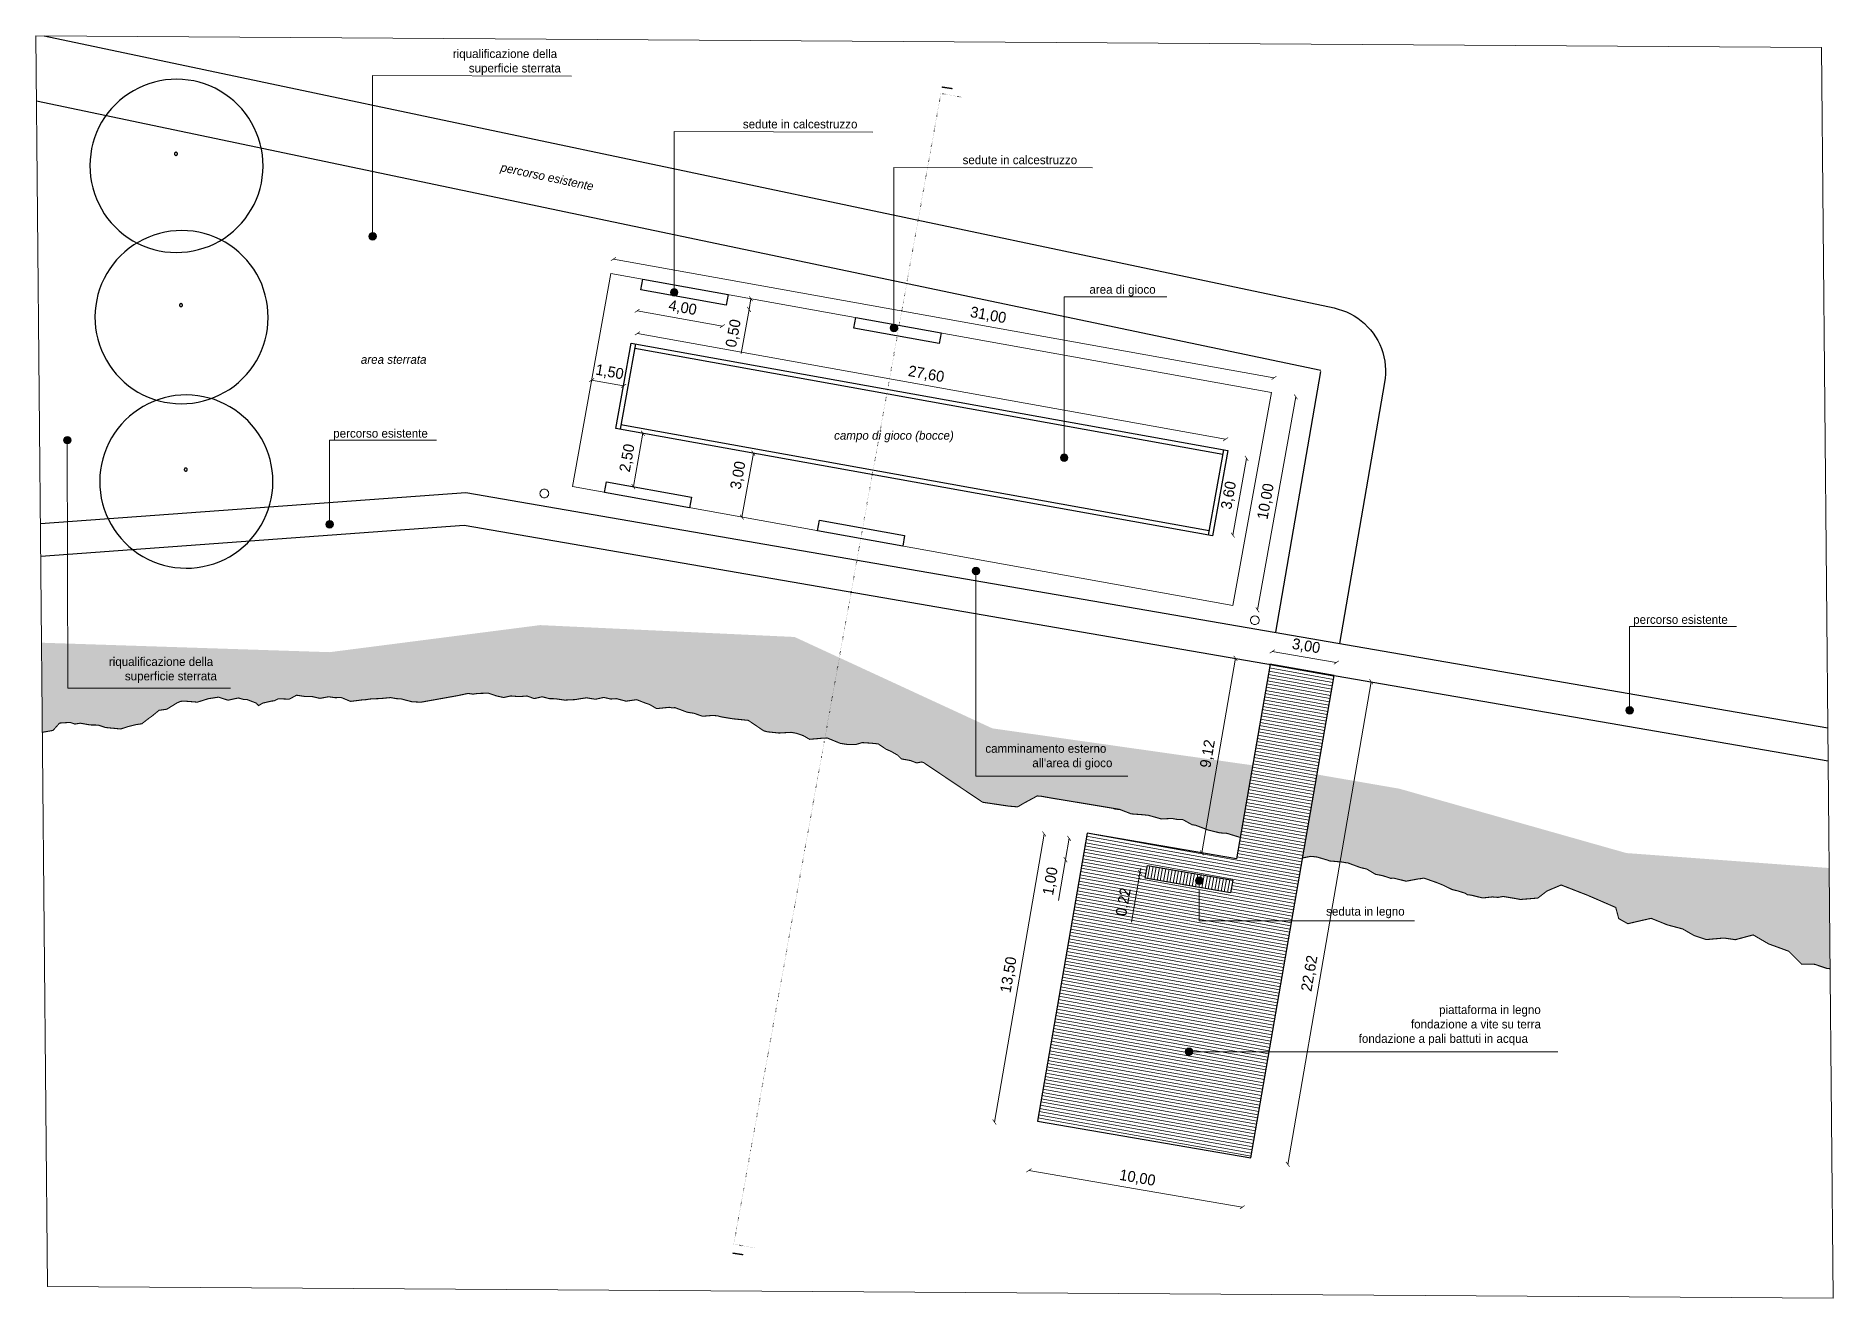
# Paper-space layout 'I-0.2K' of a CAD drawing. Header units: inches, sheet in millimetres. Extents: x -1 to 414, y -1 to 290.
# The model-space entities are those that its viewports show. They can reach past a viewport. Long polylines and large blocks are cut down to what shows.
import ezdxf

# ---------------------------------------------------------------- set-up
doc = ezdxf.new("R2010")
doc.units = ezdxf.units.IN
doc.header["$MEASUREMENT"] = 0
doc.linetypes.add('ACAD_ISO07W100', pattern=[3, 0, -3])
for name, color, linetype, lineweight in [('03.18_Ramadura', 253, 'Continuous', 5), ('cm_alberi in secondo piano', 252, 'Continuous', 9), ('cm_campiture', 252, 'Continuous', 9), ('cm_linea di terra', 4, 'Continuous', 25), ('cm_quote', 174, 'Continuous', 0), ('cm_testi', 250, 'Continuous', 0), ('cp_illuminazione', 32, 'Continuous', 9), ('cp_impianti sportivi_linea', 4, 'Continuous', 15), ('cp_limite laguna_linea', 252, 'Continuous', 9), ('cp_piattaforme volumi_linea', 4, 'Continuous', 25)]:
    doc.layers.add(name, color=color, linetype=linetype, lineweight=lineweight)
for name, color, linetype in [('cm_arredi', 251, 'Continuous'), ('cm_arredi secondo piano', 252, 'Continuous'), ('cp_alberi_linea', 103, 'Continuous'), ('cp_recinzioni leggere_linea', 4, 'Continuous')]:
    doc.layers.add(name, color=color, linetype=linetype)
doc.layers.add('Finestre', color=254, linetype='Continuous', lineweight=9, plot=False)
doc.styles.get("Standard").update_dxf_attribs({"font": 'GOTHIC.TTF'})
doc.dimstyles.new('Quote 200', dxfattribs={"dimtxt": 0.5, "dimasz": 0.2, "dimexe": 1.25, "dimexo": 0.625, "dimgap": 0.2, "dimtad": 1, "dimzin": 1, "dimtxsty": 'Standard', "dimblk": 'ARCHTICK', "dimcen": 2.5, "dimse1": 1, "dimse2": 1, "dimazin": 0, "dimtfac": 1, "dimtmove": 0, "dimatfit": 3, "dimldrblk": 'NONE', "dimfxl": 1, "dimlwd": 0, "dimarcsym": 0})

psp = doc.layouts.new('I-0.2K')

# ---------------------------------------------------------------- texts
at = {"layer": 'cm_testi', "char_height": 2, "attachment_point": 1}
for s, insert, width in [('\\pi26.62895;riqualificazione della \\P\\pi30.32847;superficie sterrata', (68.31, 287.11), 53.9886), ('\\pi6.6828;sedute in calcestruzzo', (155.25, 270.86), 36.1281), ('\\pi6.6828;sedute in calcestruzzo', (205.99, 262.59), 36.1281), ('\\pi18.07641;area di gioco', (223.88, 232.68), 36.1281), ('\\pi36.77443;{\\fCentury Gothic|b0|i1|c0|p34;area sterrata }', (36.93, 216.5), 53.9886), ('\\pi12.06825;percorso esistente', (55.25, 199.45), 36.1281), ('\\pi20.5732;{\\fCentury Gothic|b0|i1|c0|p34;campo di gioco (bocce)}', (162.42, 198.97), 53.9886), ('\\pi12.06825;percorso esistente', (355.48, 156.45), 36.1281), ('\\pi26.62895;riqualificazione della \\P\\pi30.32847;superficie sterrata', (-11.12, 146.73), 53.9886), ("\\pi3.66581;camminamento esterno\\P\\pi14.50877;all'area di gioco", (214.27, 126.68), 36.1281), ('\\pi33.30468;seduta in legno', (263.33, 89.07), 53.9886), ('\\pi26.5868;piattaforma in legno\\P\\pi20.0919;fondazione a vite su terra\\P\\pi8.02664;fondazione a pali battuti in acqua', (296.13, 66.35), 53.9886)]:
    psp.add_mtext(s, dxfattribs=dict(at, insert=insert, width=width))
at = {"layer": 'cm_testi', "insert": (77.1, 267.08), "char_height": 2, "width": 53.9886, "attachment_point": 1, "rotation": 348.0932}
psp.add_mtext('\\pi29.79414;{\\fCentury Gothic|b0|i1|c0|p34;percorso esistente}', dxfattribs=at)

msp = doc.modelspace()

# ---------------------------------------------------------------- texts
at = {"layer": 'cm_alberi in secondo piano', "char_height": 0.5, "attachment_point": 7, "rotation": 216.75533}
for insert in [(503322.183, 4346237.503), (503277.38, 4346206.095)]:
    msp.add_mtext_dynamic_manual_height_columns('I', width=4.59023, gutter_width=1, heights=[0], dxfattribs=dict(at, insert=insert))

# ---------------------------------------------------------------- blocks, each defined once
blk = doc.blocks.new('_ArchTick')
at = {"color": 0, "linetype": 'ByBlock', "const_width": 0.15}
blk.add_lwpolyline([(-0.5, -0.5), (0.5, 0.5)], dxfattribs=at)
blk = doc.blocks.new('*D270')
at = {"layer": 'cm_quote', "color": 0, "lineweight": 0, "transparency": 16777216}
blk.add_line((503289.712, 4346199.105), (503295.507, 4346190.953), dxfattribs=at)
at = {"layer": 'DEFPOINTS', "color": 0, "transparency": 16777216}
for p in [(503291.594, 4346200.442), (503297.389, 4346192.291), (503295.507, 4346190.953)]:
    blk.add_point(p, dxfattribs=at)
at = {"layer": 'cm_quote', "color": 0, "lineweight": 0, "transparency": 16777216, "xscale": 0.2, "yscale": 0.2, "zscale": 0.2}
for p, rotation in [((503289.712, 4346199.105), 125.4107195389973), ((503295.507, 4346190.953), 305.4107195389973)]:
    blk.add_blockref('_ArchTick', p, dxfattribs=dict(at, rotation=rotation))
at = {"layer": 'cm_quote', "color": 0, "transparency": 16777216, "insert": (503293.005, 4346195.31), "char_height": 0.5, "attachment_point": 5, "rotation": 305.41072}
blk.add_mtext('10,00', dxfattribs=at)
blk = doc.blocks.new('_None')
blk = doc.blocks.new('*D271')
at = {"layer": 'cm_quote', "color": 0, "lineweight": 0, "transparency": 16777216}
blk.add_line((503305.712, 4346203.884), (503313.147, 4346209.166), dxfattribs=at)
at = {"layer": 'DEFPOINTS', "color": 0, "transparency": 16777216}
for p in [(503313.147, 4346209.166), (503314.088, 4346207.842), (503306.652, 4346202.56)]:
    blk.add_point(p, dxfattribs=at)
at = {"layer": 'cm_quote', "color": 0, "lineweight": 0, "transparency": 16777216, "xscale": 0.2, "yscale": 0.2, "zscale": 0.2}
for p, rotation in [((503313.147, 4346209.166), 35.38748765452439), ((503305.712, 4346203.884), 215.3874876545244)]:
    blk.add_blockref('_ArchTick', p, dxfattribs=dict(at, rotation=rotation))
at = {"layer": 'cm_quote', "color": 0, "transparency": 16777216, "insert": (503309.148, 4346206.92), "char_height": 0.5, "attachment_point": 5, "rotation": 35.38749}
blk.add_mtext('9,12', dxfattribs=at)
blk = doc.blocks.new('*D272')
at = {"layer": 'cm_quote', "color": 0, "lineweight": 0, "transparency": 16777216}
blk.add_line((503314.575, 4346208.192), (503316.314, 4346205.746), dxfattribs=at)
at = {"layer": 'DEFPOINTS', "color": 0, "transparency": 16777216}
for p in [(503314.086, 4346207.844), (503315.825, 4346205.398), (503316.314, 4346205.746)]:
    blk.add_point(p, dxfattribs=at)
at = {"layer": 'cm_quote', "color": 0, "lineweight": 0, "transparency": 16777216, "xscale": 0.2, "yscale": 0.2, "zscale": 0.2}
for p, rotation in [((503314.575, 4346208.192), 125.4107122232017), ((503316.314, 4346205.746), 305.4107122232016)]:
    blk.add_blockref('_ArchTick', p, dxfattribs=dict(at, rotation=rotation))
at = {"layer": 'cm_quote', "color": 0, "transparency": 16777216, "insert": (503315.84, 4346207.25), "char_height": 0.5, "attachment_point": 5, "rotation": 305.41071}
blk.add_mtext('3,00', dxfattribs=at)
blk = doc.blocks.new('*D274')
at = {"layer": 'cm_quote', "color": 0, "lineweight": 0, "transparency": 16777216}
blk.add_line((503298.394, 4346190.877), (503316.831, 4346203.982), dxfattribs=at)
at = {"layer": 'DEFPOINTS', "color": 0, "transparency": 16777216}
for p in [(503315.826, 4346205.397), (503316.831, 4346203.982), (503297.389, 4346192.291)]:
    blk.add_point(p, dxfattribs=at)
at = {"layer": 'cm_quote', "color": 0, "lineweight": 0, "transparency": 16777216, "xscale": 0.2, "yscale": 0.2, "zscale": 0.2}
for p, rotation in [((503316.831, 4346203.982), 35.40626445996505), ((503298.394, 4346190.877), 215.4062644599651)]:
    blk.add_blockref('_ArchTick', p, dxfattribs=dict(at, rotation=rotation))
at = {"layer": 'cm_quote', "color": 0, "transparency": 16777216, "insert": (503305.338, 4346196.408), "char_height": 0.5, "attachment_point": 5, "rotation": 35.40626}
blk.add_mtext('22,62', dxfattribs=at)
blk = doc.blocks.new('*D275')
at = {"layer": 'cm_quote', "color": 0, "lineweight": 0, "transparency": 16777216}
blk.add_line((503290.156, 4346201.81), (503301.16, 4346209.632), dxfattribs=at)
at = {"layer": 'DEFPOINTS', "color": 0, "transparency": 16777216}
for p in [(503301.16, 4346209.632), (503302.055, 4346208.372), (503291.051, 4346200.551)]:
    blk.add_point(p, dxfattribs=at)
at = {"layer": 'cm_quote', "color": 0, "lineweight": 0, "transparency": 16777216, "xscale": 0.2, "yscale": 0.2, "zscale": 0.2}
for p, rotation in [((503301.16, 4346209.632), 35.40570896132704), ((503290.156, 4346201.81), 215.4057089613271)]:
    blk.add_blockref('_ArchTick', p, dxfattribs=dict(at, rotation=rotation))
at = {"layer": 'cm_quote', "color": 0, "transparency": 16777216, "insert": (503295.43, 4346206.155), "char_height": 0.5, "attachment_point": 5, "rotation": 35.40571}
blk.add_mtext('13,50', dxfattribs=at)
blk = doc.blocks.new('*D276')
at = {"layer": 'cm_quote', "color": 0, "lineweight": 0, "transparency": 16777216}
for p, q in [((503301.836, 4346208.68), (503301.021, 4346208.101)), ((503301.021, 4346208.101), (503299.466, 4346206.996))]:
    blk.add_line(p, q, dxfattribs=at)
at = {"layer": 'DEFPOINTS', "color": 0, "transparency": 16777216}
for p in [(503302.055, 4346208.372), (503301.021, 4346208.101), (503301.24, 4346207.793)]:
    blk.add_point(p, dxfattribs=at)
at = {"layer": 'cm_quote', "color": 0, "lineweight": 0, "transparency": 16777216, "xscale": 0.2, "yscale": 0.2, "zscale": 0.2}
for p, rotation in [((503301.836, 4346208.68), 35.40626444919172), ((503301.021, 4346208.101), 215.4062644491918)]:
    blk.add_blockref('_ArchTick', p, dxfattribs=dict(at, rotation=rotation))
at = {"layer": 'cm_quote', "color": 0, "transparency": 16777216, "insert": (503299.849, 4346207.863), "char_height": 0.5, "attachment_point": 5, "rotation": 35.40626}
blk.add_mtext('1,00', dxfattribs=at)
blk = doc.blocks.new('*D277')
at = {"layer": 'cm_quote', "color": 0, "lineweight": 0, "transparency": 16777216}
for p, q in [((503302.868, 4346205.129), (503301.153, 4346203.912)), ((503303.045, 4346205.255), (503302.868, 4346205.129)), ((503303.045, 4346205.255), (503303.208, 4346205.37))]:
    blk.add_line(p, q, dxfattribs=at)
at = {"layer": 'DEFPOINTS', "color": 0, "transparency": 16777216}
for p in [(503302.868, 4346205.129), (503303.21, 4346205.021), (503303.033, 4346204.895)]:
    blk.add_point(p, dxfattribs=at)
at = {"layer": 'cm_quote', "color": 0, "lineweight": 0, "transparency": 16777216, "xscale": 0.2, "yscale": 0.2, "zscale": 0.2}
for p, rotation in [((503302.868, 4346205.129), 35.3588429432205), ((503303.045, 4346205.255), 215.3588429432205)]:
    blk.add_blockref('_ArchTick', p, dxfattribs=dict(at, rotation=rotation))
at = {"layer": 'cm_quote', "color": 0, "transparency": 16777216, "insert": (503301.566, 4346204.801), "char_height": 0.5, "attachment_point": 5, "rotation": 35.35884}
blk.add_mtext('0,22', dxfattribs=at)
blk = doc.blocks.new('*D278')
at = {"layer": 'cm_quote', "color": 0, "lineweight": 0, "transparency": 16777216}
blk.add_line((503315.442, 4346210.036), (503323.633, 4346215.772), dxfattribs=at)
at = {"layer": 'DEFPOINTS', "color": 0, "transparency": 16777216}
for p in [(503322.974, 4346216.713), (503323.633, 4346215.772), (503314.783, 4346210.977)]:
    blk.add_point(p, dxfattribs=at)
at = {"layer": 'cm_quote', "color": 0, "lineweight": 0, "transparency": 16777216, "xscale": 0.2, "yscale": 0.2, "zscale": 0.2}
for p, rotation in [((503323.633, 4346215.772), 35.00125598481335), ((503315.442, 4346210.036), 215.0012559848134)]:
    blk.add_blockref('_ArchTick', p, dxfattribs=dict(at, rotation=rotation))
at = {"layer": 'cm_quote', "color": 0, "transparency": 16777216, "insert": (503319.259, 4346213.302), "char_height": 0.5, "attachment_point": 5, "rotation": 35.00126}
blk.add_mtext('10,00', dxfattribs=at)
blk = doc.blocks.new('*D279')
at = {"layer": 'cm_quote', "color": 0, "lineweight": 0, "transparency": 16777216}
blk.add_line((503317.07, 4346213.291), (503320.018, 4346215.356), dxfattribs=at)
at = {"layer": 'DEFPOINTS', "color": 0, "transparency": 16777216}
for p in [(503319.378, 4346216.27), (503320.018, 4346215.356), (503316.429, 4346214.205)]:
    blk.add_point(p, dxfattribs=at)
at = {"layer": 'cm_quote', "color": 0, "lineweight": 0, "transparency": 16777216, "xscale": 0.2, "yscale": 0.2, "zscale": 0.2}
for p, rotation in [((503320.018, 4346215.356), 35.00178695615344), ((503317.07, 4346213.291), 215.0017869561534)]:
    blk.add_blockref('_ArchTick', p, dxfattribs=dict(at, rotation=rotation))
at = {"layer": 'cm_quote', "color": 0, "transparency": 16777216, "insert": (503318.245, 4346214.706), "char_height": 0.5, "attachment_point": 5, "rotation": 35.00179}
blk.add_mtext('3,60', dxfattribs=at)
blk = doc.blocks.new('*D280')
at = {"layer": 'cm_quote', "color": 0, "lineweight": 0, "transparency": 16777216}
blk.add_line((503304.117, 4346239.277), (503319.948, 4346216.669), dxfattribs=at)
at = {"layer": 'DEFPOINTS', "color": 0, "transparency": 16777216}
for p in [(503300.598, 4346236.813), (503319.948, 4346216.669), (503316.429, 4346214.205)]:
    blk.add_point(p, dxfattribs=at)
at = {"layer": 'cm_quote', "color": 0, "lineweight": 0, "transparency": 16777216, "xscale": 0.2, "yscale": 0.2, "zscale": 0.2}
for p, rotation in [((503304.117, 4346239.277), 125.0017869428762), ((503319.948, 4346216.669), 305.0017869428762)]:
    blk.add_blockref('_ArchTick', p, dxfattribs=dict(at, rotation=rotation))
at = {"layer": 'cm_quote', "color": 0, "transparency": 16777216, "insert": (503312.236, 4346228.528), "char_height": 0.5, "attachment_point": 5, "rotation": 305.00179}
blk.add_mtext('27,60', dxfattribs=at)
blk = doc.blocks.new('*D281')
at = {"layer": 'cm_quote', "color": 0, "lineweight": 0, "transparency": 16777216}
blk.add_line((503305.751, 4346242.497), (503323.533, 4346217.104), dxfattribs=at)
at = {"layer": 'DEFPOINTS', "color": 0, "transparency": 16777216}
for p in [(503305.193, 4346242.106), (503322.975, 4346216.713), (503323.533, 4346217.104)]:
    blk.add_point(p, dxfattribs=at)
at = {"layer": 'cm_quote', "color": 0, "lineweight": 0, "transparency": 16777216, "xscale": 0.2, "yscale": 0.2, "zscale": 0.2}
for p, rotation in [((503305.751, 4346242.497), 125.0017869422448), ((503323.533, 4346217.104), 305.0017869422448)]:
    blk.add_blockref('_ArchTick', p, dxfattribs=dict(at, rotation=rotation))
at = {"layer": 'cm_quote', "color": 0, "transparency": 16777216, "insert": (503316.186, 4346228.443), "char_height": 0.5, "attachment_point": 5, "rotation": 305.00179}
blk.add_mtext('31,00', dxfattribs=at)
blk = doc.blocks.new('*D290')
at = {"layer": 'cm_quote', "color": 0, "lineweight": 0, "transparency": 16777216}
blk.add_line((503301.046, 4346235.825), (503298.998, 4346234.391), dxfattribs=at)
at = {"layer": 'DEFPOINTS', "color": 0, "transparency": 16777216}
for p in [(503300.319, 4346236.862), (503298.272, 4346235.428), (503298.998, 4346234.391)]:
    blk.add_point(p, dxfattribs=at)
at = {"layer": 'cm_quote', "color": 0, "lineweight": 0, "transparency": 16777216, "xscale": 0.2, "yscale": 0.2, "zscale": 0.2}
for p, rotation in [((503301.046, 4346235.825), 35.00040647424127), ((503298.998, 4346234.391), 215.0004064742413)]:
    blk.add_blockref('_ArchTick', p, dxfattribs=dict(at, rotation=rotation))
at = {"layer": 'cm_quote', "color": 0, "transparency": 16777216, "insert": (503299.744, 4346235.505), "char_height": 0.5, "attachment_point": 5, "rotation": 35.00041}
blk.add_mtext('2,50', dxfattribs=at)
blk = doc.blocks.new('*D291')
at = {"layer": 'cm_quote', "color": 0, "lineweight": 0, "transparency": 16777216}
blk.add_line((503301.958, 4346238.01), (503301.097, 4346239.238), dxfattribs=at)
at = {"layer": 'DEFPOINTS', "color": 0, "transparency": 16777216}
for p in [(503301.097, 4346239.238), (503301.097, 4346239.238), (503301.958, 4346238.01)]:
    blk.add_point(p, dxfattribs=at)
at = {"layer": 'cm_quote', "color": 0, "lineweight": 0, "transparency": 16777216, "xscale": 0.2, "yscale": 0.2, "zscale": 0.2}
for p, rotation in [((503301.097, 4346239.238), 125.001786941703), ((503301.958, 4346238.01), 305.001786941703)]:
    blk.add_blockref('_ArchTick', p, dxfattribs=dict(at, rotation=rotation))
at = {"layer": 'cm_quote', "color": 0, "transparency": 16777216, "insert": (503301.925, 4346238.902), "char_height": 0.5, "attachment_point": 5, "rotation": 305.00179}
blk.add_mtext('1,50', dxfattribs=at)
blk = doc.blocks.new('*D292')
at = {"layer": 'cm_quote', "color": 0, "lineweight": 0, "transparency": 16777216}
blk.add_line((503301.562, 4346229.858), (503304.019, 4346231.579), dxfattribs=at)
at = {"layer": 'DEFPOINTS', "color": 0, "transparency": 16777216}
for p in [(503302.614, 4346233.586), (503300.156, 4346231.865), (503304.019, 4346231.579)]:
    blk.add_point(p, dxfattribs=at)
at = {"layer": 'cm_quote', "color": 0, "lineweight": 0, "transparency": 16777216, "xscale": 0.2, "yscale": 0.2, "zscale": 0.2}
for p, rotation in [((503304.019, 4346231.579), 35.00125598854402), ((503301.562, 4346229.858), 215.001255988544)]:
    blk.add_blockref('_ArchTick', p, dxfattribs=dict(at, rotation=rotation))
at = {"layer": 'cm_quote', "color": 0, "transparency": 16777216, "insert": (503302.816, 4346231.33), "char_height": 0.5, "attachment_point": 5, "rotation": 35.00126}
blk.add_mtext('3,00', dxfattribs=at)
blk = doc.blocks.new('*D293')
at = {"layer": 'cm_quote', "color": 0, "lineweight": 0, "transparency": 16777216}
blk.add_line((503304.841, 4346240.028), (503307.135, 4346236.752), dxfattribs=at)
at = {"layer": 'DEFPOINTS', "color": 0, "transparency": 16777216}
for p in [(503307.135, 4346236.752), (503297.862, 4346235.142), (503300.156, 4346231.865)]:
    blk.add_point(p, dxfattribs=at)
at = {"layer": 'cm_quote', "color": 0, "lineweight": 0, "transparency": 16777216, "xscale": 0.2, "yscale": 0.2, "zscale": 0.2}
for p, rotation in [((503304.841, 4346240.028), 125.0012559923279), ((503307.135, 4346236.752), 305.001255992328)]:
    blk.add_blockref('_ArchTick', p, dxfattribs=dict(at, rotation=rotation))
at = {"layer": 'cm_quote', "color": 0, "transparency": 16777216, "insert": (503306.412, 4346238.631), "char_height": 0.5, "attachment_point": 5, "rotation": 305.00126}
blk.add_mtext('4,00', dxfattribs=at)
blk = doc.blocks.new('*D294')
at = {"layer": 'cm_quote', "color": 0, "lineweight": 0, "transparency": 16777216}
for p, q in [((503308.964, 4346236.721), (503308.555, 4346236.434)), ((503308.555, 4346236.434), (503306.86, 4346235.248))]:
    blk.add_line(p, q, dxfattribs=at)
at = {"layer": 'DEFPOINTS', "color": 0, "transparency": 16777216}
for p in [(503308.348, 4346237.601), (503307.938, 4346237.314), (503308.555, 4346236.434)]:
    blk.add_point(p, dxfattribs=at)
at = {"layer": 'cm_quote', "color": 0, "lineweight": 0, "transparency": 16777216, "xscale": 0.2, "yscale": 0.2, "zscale": 0.2}
for p, rotation in [((503308.555, 4346236.434), 215.0012559036747), ((503308.964, 4346236.721), 35.00125590367469)]:
    blk.add_blockref('_ArchTick', p, dxfattribs=dict(at, rotation=rotation))
at = {"layer": 'cm_quote', "color": 0, "transparency": 16777216, "insert": (503307.28, 4346236.134), "char_height": 0.5, "attachment_point": 5, "rotation": 35.00126}
blk.add_mtext('0,50', dxfattribs=at)

# ---------------------------------------------------------------- dimensions: what is measured, and where the dimension line sits
at = {"layer": 'cm_quote'}
for base, p1, p2, angle, picture, middle in [((503323.533, 4346217.104), (503305.193, 4346242.106), (503322.975, 4346216.713), 305.00179, '*D281', (503315.788, 4346228.164)), ((503307.135, 4346236.752), (503297.862, 4346235.142), (503300.156, 4346231.865), 305.00126, '*D293', (503306.014, 4346238.352)), ((503319.948, 4346216.669), (503300.598, 4346236.813), (503316.429, 4346214.205), 305.00179, '*D280', (503311.839, 4346228.25)), ((503301.097, 4346239.238), (503301.958, 4346238.01), (503301.097, 4346239.238), 125.00179, '*D291', (503301.528, 4346238.624)), ((503308.555, 4346236.434), (503308.348, 4346237.601), (503307.938, 4346237.314), 215.00126, '*D294', (503307.559, 4346235.737)), ((503298.998, 4346234.391), (503300.319, 4346236.862), (503298.272, 4346235.428), 215.00041, '*D290', (503300.022, 4346235.108)), ((503304.019, 4346231.579), (503300.156, 4346231.865), (503302.614, 4346233.586), 35.00126, '*D292', (503303.095, 4346230.932)), ((503320.018, 4346215.356), (503316.429, 4346214.205), (503319.378, 4346216.27), 35.00179, '*D279', (503318.523, 4346214.308)), ((503301.16, 4346209.632), (503291.051, 4346200.551), (503302.055, 4346208.372), 35.40571, '*D275', (503295.711, 4346205.759)), ((503301.021, 4346208.101), (503302.055, 4346208.372), (503301.24, 4346207.793), 215.40626, '*D276', (503300.13, 4346207.468)), ((503316.831, 4346203.982), (503297.389, 4346192.291), (503315.826, 4346205.397), 35.40626, '*D274', (503305.619, 4346196.012))]:
    dim = msp.add_linear_dim(base=base, p1=p1, p2=p2, angle=angle, dimstyle='Quote 200', dxfattribs=at)
    dim.commit()
    dim.dimension.update_dxf_attribs({"geometry": picture, "text_midpoint": middle, "dimtype": 161})
for p1, p2, distance, picture, middle in [((503314.783, 4346210.977), (503322.974, 4346216.713), -1.149, '*D278', (503319.259, 4346213.302)), ((503306.652, 4346202.56), (503314.088, 4346207.842), 1.623, '*D271', (503309.148, 4346206.92)), ((503314.086, 4346207.844), (503315.825, 4346205.398), 0.6, '*D272', (503315.84, 4346207.25)), ((503303.21, 4346205.021), (503303.033, 4346204.895), -0.286, '*D277', (503301.566, 4346204.801)), ((503291.594, 4346200.442), (503297.389, 4346192.291), -2.309, '*D270', (503293.005, 4346195.31))]:
    dim = msp.add_aligned_dim(p1=p1, p2=p2, distance=distance, dimstyle='Quote 200', dxfattribs=at)
    dim.commit()
    dim.dimension.update_dxf_attribs({"geometry": picture, "text_midpoint": middle})

# ---------------------------------------------------------------- hatches: boundary and pattern name
at = {"layer": '03.18_Ramadura', "lineweight": 25}
h = msp.add_hatch(dxfattribs=at)
h.set_pattern_fill('AR-SAND', color=256, scale=1.5, angle=53)
h.set_pattern_definition([(90.5, (0, 0), (-2.3651103492, 1.6639241377), [0, -2.28, 0, -2.55, 0, -2.4375]), (60.5, (0, 0), (-1.78318178, 4.667724632), [0, -1.23, 0, -2.055, 0, -0.7875]), (20.5, (-1.1103, -1.4735), (2.8044267533, 3.7357049663), [0, -0.75, 0, -2.7, 0, -3.525]), (10.5, (-1.1103, -1.4735), (1.6622839195, 4.3934966918), [0, -0.375, 0, -1.77, 0, -2.025])])
h.paths.add_polyline_path([(502571.691, 4346415.638), (502573.014, 4346416.564), (502574.734, 4346417.358), (502577.738, 4346417.909), (502580.053, 4346417.843), (502583.718, 4346417.797), (502586.998, 4346418.114), (502590.068, 4346418.432), (502592.608, 4346418.432), (502596.418, 4346418.326), (502600.016, 4346418.326), (502603.826, 4346417.903), (502607.213, 4346417.479), (502609.329, 4346417.056), (502610.811, 4346416.209), (502612.398, 4346415.892), (502614.409, 4346415.574), (502615.891, 4346415.468), (502617.055, 4346415.892), (502618.114, 4346415.68), (502620.336, 4346416.156), (502622.559, 4346415.998), (502625.416, 4346416.474), (502627.639, 4346417.109), (502629.702, 4346416.633), (502632.401, 4346416.156), (502634.465, 4346416.474), (502635.894, 4346417.585), (502637.799, 4346417.903), (502639.704, 4346417.585), (502641.609, 4346415.839), (502644.307, 4346415.68), (502647.482, 4346416.474), (502649.705, 4346416.315), (502652.245, 4346415.204), (502655.579, 4346414.569), (502658.119, 4346415.521), (502660.659, 4346416.315), (502662.246, 4346418.379), (502663.04, 4346420.125), (502663.761, 4346420.656), (502665.19, 4346420.815), (502667.095, 4346420.074), (502668.682, 4346419.704), (502669.998, 4346418.54), (502669.998, 4346416.342), (502670.27, 4346415.576), (502671.011, 4346414.571), (502672.175, 4346413.724), (502673.445, 4346412.983), (502674.682, 4346412.611), (502675.317, 4346412.611), (502678.095, 4346414.595), (502680.397, 4346416.262), (502683.016, 4346418.008), (502685.715, 4346419.278), (502687.778, 4346420.152), (502690.874, 4346420.787), (502694.367, 4346421.501), (502697.938, 4346422.374), (502702.304, 4346423.644), (502705.717, 4346424.755), (502708.495, 4346425.787), (502710.877, 4346426.422), (502714.21, 4346426.978), (502715.888, 4346427.059), (502720.787, 4346427.149), (502722.93, 4346426.871), (502724.677, 4346426.514), (502725.947, 4346426.395), (502727.336, 4346426.672), (502729.36, 4346427.307), (502728.816, 4346432.586), (502714.323, 4346430.414), (502704.528, 4346428.727), (502697.292, 4346426.591), (502690.593, 4346425.462), (502684.41, 4346424.419), (502676.252, 4346423.044), (502669.701, 4346423.162), (502664.387, 4346422.197), (502660.891, 4346421.562), (502658.334, 4346418.645), (502648.091, 4346419.478), (502644.575, 4346419.764), (502635.464, 4346420.504), (502624.767, 4346419.256), (502621.936, 4346419.316), (502615.105, 4346419.46), (502605.82, 4346419.657), (502593.38, 4346419.919), (502578.998, 4346418.665), (502573.995, 4346419.98), (502571.524, 4346420.629), (502565.152, 4346418.291), (502562.421, 4346417.901), (502561.511, 4346419.785), (502540.57, 4346427.865), (502535.88, 4346429.084), (502532.604, 4346431.009), (502530.716, 4346433.262), (502523.546, 4346436.398), (502514.745, 4346440.247), (502504.738, 4346443.715), (502504.067, 4346441.841), (502505.895, 4346441.841), (502507.183, 4346441.133), (502508.042, 4346440.661), (502509.102, 4346440.661), (502509.835, 4346440.159), (502510.575, 4346439.82), (502513.036, 4346438.312), (502515.417, 4346437.518), (502517.084, 4346436.725), (502519.386, 4346435.455), (502521.846, 4346433.788), (502523.196, 4346433.153), (502524.624, 4346432.915), (502526.291, 4346431.962), (502527.104, 4346431.086), (502527.898, 4346429.71), (502528.745, 4346429.392), (502529.009, 4346428.916), (502529.591, 4346427.91), (502530.809, 4346426.958), (502531.549, 4346426.588), (502532.396, 4346426.323), (502532.714, 4346425.741), (502533.56, 4346425.529), (502534.301, 4346425.741), (502534.724, 4346425.159), (502535.412, 4346424.524), (502536.153, 4346423.942), (502536.841, 4346423.677), (502537.529, 4346423.783), (502538.111, 4346423.413), (502538.64, 4346423.148), (502539.646, 4346423.042), (502540.439, 4346423.095), (502540.902, 4346422.764), (502542.027, 4346422.5), (502542.688, 4346422.632), (502543.416, 4346422.169), (502544.474, 4346421.508), (502545.268, 4346421.441), (502546.393, 4346421.375), (502547.186, 4346421.177), (502547.649, 4346420.846), (502547.98, 4346419.92), (502548.178, 4346419.325), (502548.509, 4346419.126), (502549.568, 4346418.994), (502550.43, 4346419.243), (502551.192, 4346419.55), (502551.795, 4346419.56), (502552.906, 4346419.179), (502554.065, 4346418.63), (502555.322, 4346417.704), (502556.182, 4346416.315), (502556.91, 4346414.331), (502557.373, 4346412.809), (502558.1, 4346412.479), (502559.622, 4346412.479), (502560.746, 4346412.214), (502561.738, 4346411.42), (502562.995, 4346410.891), (502564.847, 4346410.627), (502565.495, 4346410.609), (502566.828, 4346410.115), (502566.893, 4346410.094), (502566.959, 4346410.077), (502567.027, 4346410.064), (502567.095, 4346410.056), (502567.164, 4346410.053), (502567.232, 4346410.055), (502567.301, 4346410.061), (502567.368, 4346410.072), (502567.435, 4346410.087), (502567.501, 4346410.107), (502567.565, 4346410.132), (502567.627, 4346410.161), (502567.687, 4346410.194), (502567.745, 4346410.231), (502567.8, 4346410.272), (502567.852, 4346410.317), (502567.901, 4346410.365), (502567.946, 4346410.416), (502567.988, 4346410.471)])
h.paths.add_polyline_path([(502834.046, 4346426.751), (502835.104, 4346426.619), (502836.295, 4346426.553), (502837.419, 4346426.421), (502839.007, 4346426.288), (502839.933, 4346426.354), (502840.594, 4346426.619), (502840.925, 4346426.884), (502841.586, 4346427.016), (502842.049, 4346427.347), (502842.579, 4346427.942), (502843.174, 4346428.471), (502844.232, 4346428.603), (502845.026, 4346428.537), (502845.754, 4346428.273), (502846.15, 4346427.876), (502847.341, 4346427.611), (502848.135, 4346427.413), (502849.127, 4346427.214), (502849.855, 4346427.148), (502850.252, 4346426.619), (502851.178, 4346426.553), (502851.905, 4346426.156), (502852.434, 4346426.09), (502853.162, 4346426.156), (502853.823, 4346426.156), (502854.617, 4346425.891), (502855.543, 4346425.759), (502856.271, 4346425.561), (502856.932, 4346425.23), (502857.858, 4346425.296), (502858.454, 4346425.561), (502858.851, 4346426.156), (502859.049, 4346426.751), (502859.38, 4346427.082), (502859.909, 4346427.413), (502860.636, 4346427.347), (502861.166, 4346427.413), (502862.092, 4346427.082), (502862.965, 4346426.487), (502863.6, 4346426.09), (502864.155, 4346425.455), (502865.108, 4346425.772), (502865.425, 4346425.137), (502866.14, 4346424.741), (502867.013, 4346424.106), (502867.41, 4346422.994), (502867.807, 4346422.121), (502868.204, 4346421.486), (502868.839, 4346421.327), (502869.95, 4346421.407), (502871.22, 4346421.645), (502871.934, 4346422.201), (502872.093, 4346423.153), (502872.331, 4346424.582), (502872.649, 4346425.772), (502873.204, 4346426.646), (502874.077, 4346427.201), (502875.506, 4346427.598), (502876.617, 4346427.677), (502877.252, 4346427.36), (502877.49, 4346426.725), (502878.205, 4346426.487), (502879.395, 4346425.455), (502880.189, 4346425.058), (502880.745, 4346425.137), (502881.459, 4346425.455), (502881.697, 4346426.249), (502881.539, 4346427.519), (502881.3, 4346428.709), (502881.062, 4346430.059), (502881.3, 4346431.091), (502882.015, 4346432.122), (502883.047, 4346432.996), (502884.714, 4346433.551), (502884.995, 4346434.046), (502885.061, 4346434.575), (502884.995, 4346435.303), (502885.128, 4346436.494), (502885.326, 4346437.221), (502885.723, 4346437.618), (502886.451, 4346438.015), (502887.244, 4346438.544), (502887.641, 4346439.536), (502887.707, 4346440.859), (502887.443, 4346441.653), (502886.781, 4346442.711), (502886.742, 4346442.761), (502881.655, 4346449.425), (502880.952, 4346452.271), (502876.595, 4346453.824), (502874.941, 4346456.668), (502864.959, 4346452.637), (502838.165, 4346445.186), (502824.509, 4346441.127), (502818.159, 4346439.894), (502813.534, 4346439.069), (502805.57, 4346438.769), (502761.802, 4346437.566), (502746.743, 4346435.826), (502747.439, 4346430.101), (502747.807, 4346427.463), (502749.044, 4346427.084), (502750.783, 4346426.452), (502752.682, 4346426.189), (502755.265, 4346425.978), (502757.109, 4346426.031), (502759.588, 4346426.715), (502761.749, 4346427.032), (502764.385, 4346426.873), (502766.968, 4346427.189), (502769.182, 4346427.611), (502771.607, 4346428.032), (502773.61, 4346428.137), (502776.668, 4346427.979), (502778.187, 4346427.772), (502781.124, 4346427.93), (502783.108, 4346428.248), (502784.616, 4346428.724), (502788.373, 4346430.021), (502793.003, 4346431.608), (502795.561, 4346432.266), (502796.662, 4346432.549), (502799.503, 4346433.436), (502802.521, 4346433.14), (502805.032, 4346432.803), (502807.679, 4346433.363), (502809.908, 4346434.241), (502812.441, 4346434.477), (502814.541, 4346434.723), (502815.268, 4346434.829), (502816.154, 4346434.842), (502816.789, 4346433.957), (502817.595, 4346433.535), (502818.531, 4346433.288), (502819.152, 4346433.037), (502819.574, 4346432.15), (502819.851, 4346431.818), (502820.433, 4346430.866), (502821.015, 4346430.442), (502821.491, 4346429.331), (502821.809, 4346428.908), (502822.603, 4346428.326), (502823.502, 4346427.426), (502824.455, 4346426.632), (502825.513, 4346426.262), (502825.759, 4346426.249), (502826.518, 4346426.209), (502827.312, 4346426.156), (502827.947, 4346426.315), (502828.635, 4346427.056), (502829.482, 4346427.479), (502830.064, 4346427.479), (502830.487, 4346427.32), (502830.963, 4346426.844), (502831.598, 4346426.685), (502832.18, 4346426.791), (502832.71, 4346427.056), (502833.345, 4346426.95)])
h.paths.add_polyline_path([(503090.288, 4346444.27), (503092.023, 4346444.355), (503093.251, 4346444.397), (503094.599, 4346444.487), (503095.016, 4346444.885), (503095.5, 4346446.783), (503088.672, 4346446.21), (503083.394, 4346447.074), (503080.026, 4346447.626), (503067.63, 4346447.353), (503062.349, 4346447.237), (503055.567, 4346447.088), (503050.395, 4346446.975), (503047.196, 4346447.708), (503040.999, 4346447.517), (503041.59, 4346446.881), (503042.648, 4346445.981), (503043.442, 4346445.717), (503044.5, 4346445.611), (503045.453, 4346445.611), (503048.116, 4346445.164), (503050.074, 4346445.058), (503051.873, 4346444.9), (503053.196, 4346444.741), (503054.466, 4346444.582), (503055.471, 4346444.529), (503056.581, 4346444.529), (503058.845, 4346444.661), (503060.168, 4346444.979), (503061.543, 4346445.508), (503062.39, 4346446.143), (503063.237, 4346446.514), (503065.589, 4346446.414), (503067.047, 4346445.879), (503068.952, 4346445.879), (503070.539, 4346445.826), (503073.544, 4346445.74), (503075.672, 4346445.508), (503076.995, 4346445.455), (503078.053, 4346445.349), (503080.612, 4346444.919), (503083.006, 4346443.847), (503083.684, 4346443.847), (503084.827, 4346443.889), (503085.885, 4346443.931), (503087.028, 4346444.058), (503087.966, 4346444.181)])
h.paths.add_polyline_path([(503115.79, 4346438.485), (503116.854, 4346437.581), (503119.062, 4346436.633), (503119.671, 4346436.024), (503120.2, 4346435.574), (503120.914, 4346435.045), (503121.976, 4346434.067), (503125.209, 4346433.746), (503126.4, 4346432.688), (503127.193, 4346431.894), (503127.855, 4346430.836), (503128.252, 4346430.108), (503128.913, 4346429.91), (503130.104, 4346429.248), (503131.096, 4346428.852), (503131.691, 4346427.793), (503132.419, 4346427.264), (503132.485, 4346426.669), (503132.22, 4346426.073), (503131.926, 4346425.141), (503131.895, 4346424.952), (503132.278, 4346423.127), (503133.722, 4346422.139), (503134.635, 4346420.695), (503134.579, 4346419.368), (503140.27, 4346419.611), (503135.633, 4346428.658), (503129.891, 4346432.115), (503125.229, 4346434.923), (503120.529, 4346437.753), (503117.441, 4346439.612), (503110.829, 4346445.72), (503107.066, 4346446.344), (503098.901, 4346448.383), (503098.982, 4346445.728), (503099.658, 4346445.721), (503100.392, 4346446.052), (503101.556, 4346446.158), (503102.508, 4346446.158), (503103.619, 4346445.946), (503105.016, 4346445.505), (503106.636, 4346444.623), (503107.165, 4346443.141), (503107.906, 4346441.342), (503108.329, 4346440.601), (503109.282, 4346440.39), (503110.234, 4346440.548), (503111.504, 4346440.39), (503113.462, 4346439.913), (503114.626, 4346439.331)])
h.paths.add_polyline_path([(503134.5, 4346398.236), (503136.522, 4346402.356), (503140.746, 4346408.468), (503135.04, 4346408.224), (503134.948, 4346408.751), (503134.588, 4346408.451), (503134.106, 4346408.36), (503133.781, 4346408.246), (503133.535, 4346408.27), (503132.44, 4346408.108), (503132.282, 4346408.011), (503132.812, 4346407.729), (503132.593, 4346407.845), (503132.489, 4346407.673), (503132.541, 4346407.759), (503132.089, 4346407.39), (503131.912, 4346407.167), (503131.369, 4346407.248), (503130.812, 4346406.47), (503130.398, 4346405.88), (503130.104, 4346406.056), (503130.114, 4346405.83), (503130.094, 4346405.75), (503129.799, 4346404.618), (503129.759, 4346404.538), (503129.418, 4346406.204), (503129.225, 4346405.664), (503129.207, 4346405.337), (503129.123, 4346404.91), (503129.135, 4346404.753), (503128.855, 4346404.033), (503128.633, 4346403.329), (503128.651, 4346403.237), (503128.914, 4346402.449), (503128.842, 4346402.046), (503128.842, 4346401.628), (503128.804, 4346401.337), (503128.785, 4346401.103), (503128.551, 4346400.537), (503127.951, 4346400.337), (503127.658, 4346400.231), (503127.551, 4346400.071), (503127.307, 4346399.582), (503127.312, 4346398.738), (503125.561, 4346398.738), (503125.561, 4346397.563), (503127.331, 4346397.557), (503127.382, 4346397.337), (503127.319, 4346397.106), (503127.24, 4346396.648), (503127.131, 4346396.337), (503127.297, 4346396.083), (503127.551, 4346395.737), (503127.859, 4346395.407), (503127.695, 4346395.194), (503127.551, 4346394.637), (503127.425, 4346394.353), (503127.551, 4346394.037), (503127.689, 4346393.329), (503127.551, 4346393.104), (503127.197, 4346392.691), (503127.01, 4346392.337), (503126.83, 4346392.059), (503126.586, 4346391.328), (503126.597, 4346391.292), (503126.876, 4346390.663), (503126.941, 4346390.337), (503127.051, 4346389.637), (503127.101, 4346389.337), (503126.991, 4346388.898), (503126.932, 4346388.718), (503126.824, 4346388.337), (503126.793, 4346388.095), (503126.73, 4346387.4), (503126.541, 4346386.333), (503126.633, 4346385.419), (503126.674, 4346385.265), (503126.708, 4346384.495), (503126.746, 4346384.337), (503126.746, 4346384.143), (503126.783, 4346383.389), (503126.743, 4346383.145), (503126.743, 4346382.529), (503126.719, 4346382.337), (503126.728, 4346382.16), (503126.788, 4346381.574), (503126.799, 4346381.337), (503126.853, 4346381.035), (503126.935, 4346380.721), (503126.991, 4346380.337), (503127.002, 4346379.886), (503126.984, 4346379.771), (503127.001, 4346379.337), (503126.969, 4346378.919), (503126.947, 4346378.733), (503126.914, 4346378.337), (503126.975, 4346377.913), (503126.997, 4346377.783), (503127.059, 4346377.337), (503127.095, 4346376.882), (503127.099, 4346376.789), (503127.133, 4346376.337), (503127.02, 4346375.869), (503127.02, 4346375.806), (503126.944, 4346375.337), (503126.925, 4346374.963), (503126.786, 4346374.572), (503126.765, 4346374.337), (503126.696, 4346374.193), (503126.551, 4346373.75), (503126.435, 4346373.329), (503126.454, 4346373.24), (503126.551, 4346373.037), (503126.799, 4346372.384), (503126.804, 4346372.085), (503126.715, 4346371.502), (503126.719, 4346371.337), (503126.775, 4346371.113), (503126.891, 4346370.678), (503126.973, 4346370.337), (503127.002, 4346369.886), (503127.006, 4346369.793), (503127.037, 4346369.337), (503127.108, 4346368.894), (503127.177, 4346368.711), (503127.264, 4346368.337), (503127.336, 4346368.122), (503127.526, 4346367.362), (503127.547, 4346367.29), (503127.661, 4346366.448), (503127.715, 4346366.173), (503127.743, 4346365.529), (503127.873, 4346365.08), (503127.936, 4346364.722), (503128.064, 4346364.337), (503128.109, 4346363.895), (503128.109, 4346363.78), (503128.145, 4346363.337), (503128.247, 4346363.033), (503128.634, 4346362.388), (503128.654, 4346362.234), (503128.836, 4346361.623), (503128.862, 4346361.337), (503128.886, 4346361.003), (503128.944, 4346360.436), (503128.928, 4346359.96), (503128.798, 4346359.584), (503128.782, 4346359.337), (503128.921, 4346358.967), (503128.997, 4346358.783), (503129.145, 4346358.337), (503129.203, 4346357.99), (503129.448, 4346357.379), (503129.526, 4346356.362), (503129.53, 4346356.337), (503129.521, 4346356.307), (503129.521, 4346355.255), (503129.64, 4346354.987), (503135.473, 4346361.137), (503131.578, 4346373.572), (503132.322, 4346388.597)])
h.paths.add_polyline_path([(503159.219, 4346325.084), (503159.682, 4346325.15), (503159.814, 4346327.002), (503160.674, 4346327.663), (503162.341, 4346327.297), (503163.135, 4346327.059), (503163.531, 4346327.694), (503164.166, 4346328.25), (503166.151, 4346328.567), (503168.347, 4346328.69), (503171.64, 4346327.689), (503172.112, 4346327.491), (503172.291, 4346327.158), (503172.43, 4346326.781), (503172.817, 4346326.581), (503174.129, 4346326.621), (503174.634, 4346326.721), (503175.274, 4346326.572), (503176.251, 4346326.474), (503176.844, 4346326.493), (503177.509, 4346326.894), (503178.177, 4346327.211), (503179.023, 4346327.237), (503179.779, 4346327.366), (503180.653, 4346327.986), (503181.194, 4346328.559), (503182.003, 4346329.173), (503182.765, 4346329.427), (503183.611, 4346329.597), (503184.585, 4346329.512), (503185.135, 4346329.681), (503185.77, 4346329.724), (503186.829, 4346329.724), (503187.802, 4346329.724), (503188.31, 4346329.681), (503189.072, 4346329.724), (503190.12, 4346329.724), (503190.692, 4346329.724), (503191.581, 4346329.628), (503192.565, 4346329.47), (503193.2, 4346329.216), (503193.676, 4346328.708), (503194.311, 4346327.787), (503194.787, 4346326.993), (503195.01, 4346326.58), (503195.391, 4346325.914), (503195.962, 4346325.183), (503196.502, 4346324.771), (503197.105, 4346324.644), (503197.518, 4346324.39), (503197.963, 4346324.072), (503198.852, 4346324.072), (503199.423, 4346323.977), (503200.058, 4346323.437), (503200.598, 4346323.183), (503201.423, 4346323.247), (503202.566, 4346323.723), (503203.9, 4346324.326), (503204.63, 4346324.485), (503205.297, 4346324.612), (503205.739, 4346324.511), (503203.416, 4346326.203), (503197.489, 4346329.618), (503193.412, 4346333.37), (503171.362, 4346332.653), (503163.504, 4346334.001), (503150.002, 4346337.219), (503148.395, 4346335.524), (503146.192, 4346333.201), (503130.786, 4346347.812), (503130.767, 4346347.553), (503130.851, 4346347.337), (503130.889, 4346347), (503130.889, 4346346.675), (503130.937, 4346346.337), (503131.233, 4346346.019), (503131.551, 4346345.8), (503131.661, 4346345.448), (503131.693, 4346345.337), (503131.757, 4346345.132), (503131.874, 4346344.661), (503131.992, 4346344.337), (503131.955, 4346343.933), (503131.907, 4346343.694), (503131.868, 4346343.337), (503131.919, 4346342.97), (503131.899, 4346342.685), (503131.978, 4346342.337), (503132.309, 4346342.095), (503132.551, 4346341.55), (503132.643, 4346341.332), (503132.591, 4346340.377), (503132.595, 4346340.337), (503132.605, 4346340.283), (503132.799, 4346339.585), (503132.836, 4346339.337), (503132.907, 4346338.981), (503132.974, 4346338.761), (503133.04, 4346338.337), (503133.171, 4346337.957), (503133.421, 4346337.412), (503133.473, 4346337.259), (503133.551, 4346337.128), (503133.819, 4346336.422), (503133.836, 4346336.052), (503133.821, 4346335.607), (503133.836, 4346335.337), (503133.936, 4346334.952), (503133.947, 4346334.733), (503134.131, 4346334.337), (503133.846, 4346334.042), (503133.824, 4346333.354), (503134.195, 4346332.666), (503134.671, 4346331.872), (503135.226, 4346331.337), (503135.455, 4346331.241), (503135.551, 4346330.687), (503135.602, 4346330.346), (503135.551, 4346330.162), (503135.411, 4346329.478), (503135.386, 4346329.337), (503135.287, 4346329.073), (503135.171, 4346328.717), (503135.004, 4346328.337), (503135.074, 4346327.86), (503135.098, 4346327.79), (503135.193, 4346327.337), (503135.4, 4346327.186), (503135.551, 4346327.098), (503136.04, 4346326.827), (503136.201, 4346326.687), (503136.551, 4346326.396), (503136.59, 4346326.376), (503136.615, 4346326.337), (503137.169, 4346325.955), (503137.551, 4346325.795), (503137.975, 4346325.762), (503138.135, 4346325.754), (503138.551, 4346325.722), (503138.979, 4346325.765), (503139.132, 4346325.756), (503139.551, 4346325.816), (503139.907, 4346325.981), (503140.182, 4346325.968), (503140.551, 4346326.051), (503140.74, 4346326.149), (503141.508, 4346326.294), (503141.551, 4346326.308), (503141.585, 4346326.303), (503142.453, 4346326.24), (503142.694, 4346326.194), (503143.537, 4346326.324), (503143.551, 4346326.317), (503143.574, 4346326.314), (503144.561, 4346326.314), (503144.57, 4346326.318), (503144.601, 4346326.337), (503145.482, 4346326.476), (503145.69, 4346326.476), (503146.365, 4346326.337), (503146.505, 4346326.291), (503146.551, 4346326.299), (503146.58, 4346326.308), (503146.659, 4346326.337), (503147.305, 4346326.583), (503147.551, 4346326.635), (503147.963, 4346326.749), (503148.099, 4346326.789), (503148.551, 4346326.908), (503148.969, 4346326.919), (503149.133, 4346326.919), (503149.551, 4346326.93), (503150.04, 4346326.826), (503150.081, 4346326.808), (503150.551, 4346326.66), (503150.873, 4346326.66), (503151.28, 4346326.609), (503151.551, 4346326.609), (503151.748, 4346326.534), (503152.069, 4346326.337), (503152.489, 4346326.271), (503154.092, 4346326.164), (503156.35, 4346325.99), (503157.036, 4346325.282)])
h.paths.add_polyline_path([(503207.839, 4346309.167), (503209.498, 4346311.928), (503210.603, 4346316.029), (503210.208, 4346319.736), (503206.821, 4346323.723), (503207.361, 4346322.834), (503207.932, 4346321.786), (503208.694, 4346320.548), (503209.107, 4346319.754), (503209.154, 4346318.693), (503208.73, 4346317.846), (503208.011, 4346316.83), (503207.63, 4346315.687), (503207.079, 4346314.333), (503206.614, 4346313.655), (503206.106, 4346313.147), (503205.555, 4346312.597), (503204.836, 4346312.555), (503204.074, 4346312.004), (503203.947, 4346311.369), (503203.735, 4346310.988), (503203.481, 4346310.734), (503203.132, 4346310.756), (503202.665, 4346310.216), (503202.551, 4346309.93), (503202.3, 4346309.589), (503202.063, 4346309.337), (503201.766, 4346309.122), (503201.551, 4346308.826), (503201.226, 4346308.663), (503201.114, 4346308.337), (503201.19, 4346307.976), (503201.551, 4346307.646), (503201.65, 4346307.436), (503201.727, 4346307.337), (503201.836, 4346307.053), (503201.886, 4346306.673), (503202.184, 4346306.337), (503202.345, 4346306.131), (503202.551, 4346306.102), (503202.765, 4346305.551), (503203.086, 4346305.337), (503203.225, 4346305.011), (503203.551, 4346304.821), (503203.771, 4346304.558), (503204.276, 4346304.337), (503204.433, 4346304.219), (503204.551, 4346304.143), (503204.898, 4346303.684), (503205.552, 4346303.363), (503206.015, 4346302.803), (503213.062, 4346295.644), (503213.228, 4346295.671), (503213.598, 4346295.632), (503213.876, 4346295.513), (503214.17, 4346295.338), (503214.373, 4346295.191), (503214.623, 4346294.988), (503214.812, 4346294.63), (503215.17, 4346294.143), (503215.249, 4346294.067), (503215.312, 4346293.988), (503215.75, 4346293.568), (503215.805, 4346293.354), (503215.974, 4346292.988), (503217.921, 4346291.237), (503218.17, 4346291.288), (503218.375, 4346291.193), (503218.839, 4346290.988), (503218.991, 4346290.809), (503219.6, 4346290.558), (503219.697, 4346290.515), (503220.17, 4346290.341), (503220.333, 4346290.151), (503220.617, 4346289.988), (503220.831, 4346289.649), (503221.17, 4346289.234), (503221.262, 4346289.08), (503221.44, 4346288.988), (503221.914, 4346288.732), (503222.17, 4346288.532), (503222.446, 4346288.264), (503223.144, 4346288.027), (503223.167, 4346288.012), (503223.17, 4346288.011), (503223.175, 4346288.007), (503223.795, 4346287.613), (503224.17, 4346287.246), (503224.356, 4346287.017), (503224.669, 4346286.487), (503225.297, 4346286.052), (503225.431, 4346285.988), (503225.711, 4346285.529), (503226.17, 4346285.323), (503226.37, 4346285.188), (503227.008, 4346284.988), (503227.089, 4346284.907), (503227.17, 4346284.88), (503228.032, 4346284.856), (503228.667, 4346284.459), (503229.117, 4346283.93), (503229.461, 4346283.613), (503229.519, 4346282.8), (503229.756, 4346282.623), (503230.016, 4346282.263), (503230.334, 4346281.999), (503232.395, 4346280.108), (503233.485, 4346279.208), (503234.294, 4346277.974), (503234.734, 4346277.552), (503235.17, 4346277.231), (503235.316, 4346277.134), (503235.592, 4346276.988), (503235.868, 4346276.686), (503236.17, 4346276.545), (503236.479, 4346276.297), (503237.141, 4346275.938), (503237.652, 4346275.47), (503237.81, 4346275.348), (503238.23, 4346275.018), (503238.27, 4346274.988), (503238.44, 4346274.718), (503238.598, 4346274.416), (503239.083, 4346273.988), (503239.114, 4346273.932), (503239.17, 4346273.88), (503239.541, 4346273.617), (503239.683, 4346273.501), (503240.17, 4346273.347), (503240.37, 4346273.188), (503240.916, 4346272.988), (503240.926, 4346272.744), (503242.17, 4346271.826), (503242.37, 4346271.188), (503242.84, 4346270.988), (503242.95, 4346270.768), (503243.17, 4346270.734), (503243.473, 4346270.291), (503244.183, 4346270.055), (503244.674, 4346269.493), (503245.17, 4346269.245), (503245.292, 4346269.11), (503245.52, 4346268.988), (503245.778, 4346268.596), (503246.17, 4346268.366), (503246.339, 4346268.157), (503246.566, 4346267.988), (503246.868, 4346267.686), (503247.17, 4346267.545), (503247.439, 4346267.257), (503247.647, 4346266.988), (503247.862, 4346266.68), (503248.17, 4346266.398), (503248.429, 4346266.247), (503248.838, 4346265.988), (503248.967, 4346265.785), (503249.17, 4346265.673), (503249.485, 4346265.303), (503250.19, 4346265.002), (503250.432, 4346264.25), (503250.709, 4346263.988), (503251, 4346263.818), (503251.17, 4346263.775), (503251.631, 4346263.449), (503251.826, 4346263.332), (503252.17, 4346263.118), (503252.345, 4346263.022), (503252.736, 4346262.554), (503253.17, 4346262.216), (503253.285, 4346262.103), (503253.446, 4346261.988), (503253.771, 4346261.589), (503254.17, 4346261.389), (503254.359, 4346261.177), (503254.634, 4346260.988), (503254.851, 4346260.669), (503255.17, 4346260.509), (503255.433, 4346260.251), (503255.711, 4346259.988), (503255.882, 4346259.7), (503256.17, 4346259.545), (503256.476, 4346259.294), (503257.164, 4346259.082), (503257.279, 4346258.988), (503257.365, 4346258.793), (503257.506, 4346258.324), (503257.75, 4346257.988), (503257.88, 4346257.698), (503258.17, 4346257.521), (503258.41, 4346257.228), (503258.77, 4346256.988), (503258.892, 4346256.71), (503259.17, 4346256.561), (503259.457, 4346256.275), (503260.199, 4346256.049), (503260.348, 4346255.81), (503260.532, 4346255.35), (503260.992, 4346255.166), (503261.96, 4346254.926), (503262.806, 4346254.503), (503263.441, 4346254.164), (503264.119, 4346253.91), (503264.288, 4346253.487), (503264.288, 4346253.106), (503264.754, 4346252.852), (503265.177, 4346252.386), (503265.685, 4346252.259), (503266.235, 4346251.794), (503266.278, 4346251.201), (503266.193, 4346250.27), (503266.32, 4346249.465), (503266.659, 4346248.873), (503267.167, 4346248.365), (503267.717, 4346247.899), (503267.886, 4346247.476), (503268.394, 4346247.603), (503270.193, 4346246.945), (503270.559, 4346246.469), (503271.024, 4346246.046), (503271.617, 4346245.58), (503272.04, 4346245.284), (503272.494, 4346245.313), (503272.865, 4346244.988), (503272.964, 4346244.782), (503273.17, 4346244.633), (503273.437, 4346244.255), (503273.697, 4346243.988), (503273.855, 4346243.673), (503274.309, 4346243.127), (503274.588, 4346242.988), (503274.953, 4346242.771), (503275.17, 4346242.612), (503275.597, 4346242.561), (503275.718, 4346242.536), (503276.17, 4346242.493), (503276.46, 4346242.278), (503277.127, 4346242.12), (503277.221, 4346242.039), (503277.286, 4346241.988), (503277.694, 4346241.512), (503278.17, 4346241.267), (503278.549, 4346240.988), (503278.761, 4346240.579), (503279.17, 4346240.319), (503279.29, 4346240.108), (503279.402, 4346239.988), (503279.59, 4346239.569), (503279.59, 4346239.408), (503279.802, 4346239.356), (503280.316, 4346239.037), (503280.458, 4346238.988), (503280.802, 4346238.62), (503281.17, 4346238.513), (503281.393, 4346238.211), (503281.62, 4346237.988), (503281.832, 4346237.65), (503282.17, 4346237.418), (503282.356, 4346237.174), (503282.557, 4346236.988), (503282.737, 4346236.555), (503283.17, 4346236.221), (503283.294, 4346236.113), (503283.465, 4346235.988), (503283.835, 4346235.653), (503284.17, 4346235.379), (503284.332, 4346235.15), (503284.477, 4346234.988), (503284.734, 4346234.552), (503285.011, 4346234.242), (503286.437, 4346233.255), (503286.852, 4346232.988), (503286.987, 4346232.805), (503287.17, 4346232.67), (503287.522, 4346232.34), (503287.697, 4346231.988), (503287.881, 4346231.699), (503288.17, 4346231.515), (503288.412, 4346231.23), (503288.697, 4346230.988), (503288.85, 4346230.668), (503289.17, 4346230.468), (503289.349, 4346230.167), (503289.526, 4346229.988), (503289.804, 4346229.622), (503290.17, 4346229.292), (503290.351, 4346229.169), (503290.592, 4346228.988), (503290.835, 4346228.653), (503291.17, 4346228.441), (503291.344, 4346228.162), (503291.544, 4346227.988), (503291.776, 4346227.594), (503292.17, 4346227.302), (503292.267, 4346227.085), (503292.308, 4346226.988), (503292.439, 4346226.719), (503292.537, 4346226.355), (503292.991, 4346225.988), (503293.065, 4346225.883), (503293.17, 4346225.788), (503293.422, 4346225.24), (503293.609, 4346224.988), (503293.792, 4346224.61), (503294.17, 4346224.292), (503294.305, 4346224.123), (503294.381, 4346223.988), (503294.712, 4346223.53), (503295.159, 4346222.987), (503295.324, 4346222.142), (503295.414, 4346221.988), (503295.754, 4346221.572), (503296.17, 4346221.203), (503296.317, 4346220.997), (503296.465, 4346220.693), (503296.552, 4346220.37), (503297.01, 4346219.988), (503297.089, 4346219.907), (503297.17, 4346219.847), (503297.424, 4346219.242), (503297.612, 4346218.988), (503297.885, 4346218.703), (503298.17, 4346218.55), (503298.434, 4346218.252), (503298.652, 4346217.988), (503298.736, 4346217.554), (503298.827, 4346217.331), (503298.923, 4346216.988), (503298.923, 4346216.741), (503299.17, 4346216.388), (503299.293, 4346216.111), (503299.518, 4346215.964), (503300.175, 4346212.678), (503300.895, 4346211.713), (503301.17, 4346211.388), (503301.49, 4346211.308), (503302.002, 4346211.156), (503302.17, 4346211.111), (503302.222, 4346211.04), (503302.277, 4346210.988), (503302.509, 4346210.656), (503304.432, 4346207.988), (503304.67, 4346207.457), (503305.17, 4346206.88), (503305.492, 4346206.31), (503305.852, 4346205.988), (503305.981, 4346205.799), (503306.17, 4346205.602), (503306.309, 4346205.127), (503306.409, 4346204.988), (503306.67, 4346204.418), (503306.933, 4346203.988), (503307.038, 4346203.856), (503307.17, 4346203.71), (503307.473, 4346203.143), (503310.227, 4346205.101), (503302.898, 4346214.782), (503299.388, 4346224.215), (503296.725, 4346227.117), (503291.434, 4346232.884), (503283.654, 4346238.847), (503268.066, 4346255.373), (503258.637, 4346260.825), (503253.054, 4346268.135), (503245.113, 4346272.1), (503245.708, 4346273.29), (503239.654, 4346278.419), (503234.204, 4346283.037), (503228.449, 4346287.914), (503220.672, 4346292.545)])
h.paths.add_polyline_path([(503329.645, 4346178.528), (503319.623, 4346190.062), (503314.274, 4346199.562), (503312.038, 4346202.707), (503308.851, 4346200.44), (503309.17, 4346200.226), (503309.346, 4346200.014), (503309.67, 4346199.424), (503310.145, 4346198.863), (503310.43, 4346198.248), (503310.592, 4346197.988), (503310.71, 4346197.528), (503310.888, 4346197.27), (503311.09, 4346196.887), (503311.17, 4346196.828), (503311.489, 4346196.307), (503311.958, 4346195.988), (503312.077, 4346195.895), (503312.17, 4346195.834), (503312.446, 4346195.264), (503312.566, 4346194.988), (503312.723, 4346194.541), (503312.886, 4346194.272), (503313.033, 4346193.988), (503313.056, 4346193.874), (503313.17, 4346193.729), (503313.45, 4346193.268), (503313.8, 4346192.988), (503313.97, 4346192.788), (503314.17, 4346192.652), (503314.448, 4346192.266), (503314.641, 4346191.988), (503315.255, 4346191.469), (503315.785, 4346191.403), (503316.446, 4346191.138), (503316.975, 4346189.948), (503317.504, 4346188.625), (503317.24, 4346188.162), (503317.372, 4346187.699), (503317.888, 4346187.381), (503318.311, 4346187.116), (503318.629, 4346186.376), (503318.999, 4346185.741), (503319.158, 4346185.159), (503319.423, 4346184.629), (503320.058, 4346184.1), (503320.375, 4346183.677), (503321.116, 4346183.254), (503321.328, 4346182.46), (503321.751, 4346181.56), (503321.751, 4346180.714), (503322.174, 4346180.29), (503322.439, 4346179.761), (503322.862, 4346179.232), (503323.762, 4346178.491), (503323.943, 4346177.824), (503324.406, 4346177.361), (503325.001, 4346176.567), (503325.464, 4346176.237), (503326.138, 4346176.035)])
at = {"layer": 'cm_campiture'}
h = msp.add_hatch(dxfattribs=at)
h.set_pattern_fill('ANSI31', color=256, scale=1.2, angle=260)
h.set_pattern_definition([(305, (503302.59662, 4346208.26505), (0.1228728, 0.0860365), [])])
h.paths.add_polyline_path([(503303.029, 4346204.893), (503303.519, 4346205.241), (503305.836, 4346201.98), (503305.347, 4346201.633)], flags=16)
h.paths.add_polyline_path([(503315.825, 4346205.398), (503314.088, 4346207.842), (503306.652, 4346202.56), (503302.597, 4346208.265), (503291.594, 4346200.442), (503297.389, 4346192.291)])
h = msp.add_hatch(dxfattribs=at)
h.set_pattern_fill('ANSI31', color=253, scale=1.2, angle=10.10874)
h.set_pattern_definition([(34.837, (503312.66803, 4346216.58763), (-0.0856865, 0.1231171), [])])
h.paths.add_polyline_path([(503303.519, 4346205.241), (503305.836, 4346201.98), (503305.347, 4346201.633), (503303.03, 4346204.893)])
h = msp.add_hatch(color=253, dxfattribs=at)
h.dxf.hatch_style = 1
edge = h.paths.add_edge_path()
edge.add_line((503387.194, 4346202.452), (503352.251, 4346165.684))
edge.add_line((503352.251, 4346165.684), (503352.395, 4346165.483))
edge.add_spline(control_points=[(503352.395, 4346165.483), (503352.683, 4346165.787), (503353.517, 4346166.665), (503354.576, 4346167.719), (503355.654, 4346168.503), (503356.138, 4346168.501), (503356.307, 4346168.5)], knot_values=[0, 0, 0, 0, 1.256114, 3.632588, 4.562755, 5.061635, 5.061635, 5.061635, 5.061635], degree=3, periodic=0)
edge.add_spline(control_points=[(503356.307, 4346168.5), (503356.524, 4346168.517), (503356.761, 4346168.534), (503356.985, 4346168.596), (503357.004, 4346168.602)], knot_values=[2.962951, 2.962951, 2.962951, 2.962951, 3.6075, 3.66847, 3.66847, 3.66847, 3.66847], degree=3, periodic=0)
edge.add_spline(control_points=[(503357.004, 4346168.602), (503357.483, 4346168.742), (503358.294, 4346169.394), (503359.036, 4346170.031), (503359.397, 4346170.34)], knot_values=[0, 0, 0, 0, 1.51976, 2.962951, 2.962951, 2.962951, 2.962951], degree=3, periodic=0)
edge.add_spline(control_points=[(503359.397, 4346170.34), (503360.007, 4346170.857), (503361.229, 4346171.892), (503362.869, 4346173.758), (503364.713, 4346175.404), (503366.794, 4346177.654), (503369.81, 4346180.679), (503372.271, 4346183.148), (503373.712, 4346184.66)], knot_values=[22.185431, 22.185431, 22.185431, 22.185431, 24.578969, 26.982518, 29.621747, 31.985359, 36.171565, 42.43859, 42.43859, 42.43859, 42.43859], degree=3, periodic=0)
edge.add_line((503373.712, 4346184.66), (503373.821, 4346184.556))
edge.add_line((503373.821, 4346184.556), (503374.027, 4346184.774))
edge.add_line((503374.027, 4346184.774), (503374.136, 4346184.671))
edge.add_line((503374.136, 4346184.671), (503374.343, 4346184.888))
edge.add_line((503374.343, 4346184.888), (503374.452, 4346184.785))
edge.add_line((503374.452, 4346184.785), (503374.658, 4346185.002))
edge.add_line((503374.658, 4346185.002), (503374.655, 4346185.005))
edge.add_line((503374.655, 4346185.005), (503378.757, 4346189.315))
edge.add_line((503378.757, 4346189.315), (503380.312, 4346191.604))
edge.add_line((503380.312, 4346191.604), (503380.167, 4346191.742))
edge.add_line((503380.167, 4346191.742), (503382.227, 4346193.909))
edge.add_line((503382.227, 4346193.909), (503382.372, 4346193.771))
edge.add_spline(control_points=[(503382.329, 4346193.727), (503383.014, 4346194.434), (503384.696, 4346196.134), (503386.94, 4346198.451), (503388.498, 4346200.061), (503389.079, 4346200.661)], knot_values=[0, 0, 0, 0, 2.954241, 7.172501, 9.676411, 9.676411, 9.676411, 9.676411], degree=3, periodic=0)
edge.add_line((503389.079, 4346200.661), (503387.194, 4346202.452))
edge = h.paths.add_edge_path()
edge.add_line((503352.251, 4346165.684), (503351.743, 4346165.149))
edge.add_line((503351.743, 4346165.149), (503351.921, 4346164.98))
edge.add_spline(control_points=[(503351.921, 4346164.98), (503352.079, 4346165.148), (503352.237, 4346165.315), (503352.395, 4346165.483)], knot_values=[5.061635, 5.061635, 5.061635, 5.061635, 5.749943, 5.749943, 5.749943, 5.749943], degree=3, periodic=0)
edge.add_line((503352.395, 4346165.483), (503352.251, 4346165.684))
h = msp.add_hatch(dxfattribs=at)
h.set_pattern_fill('DASH', color=256, scale=0.5)
h.set_pattern_definition([(46.4579, (503365.189996, 4346171.397654), (-0.0022488, 0.08835974), [0.0625, -0.0625])])
edge = h.paths.add_edge_path()
edge.add_spline(control_points=[(503357.004, 4346168.602), (503356.985, 4346168.596), (503356.761, 4346168.534), (503356.524, 4346168.517), (503356.307, 4346168.5)], knot_values=[2.962951, 2.962951, 2.962951, 2.962951, 3.023921, 3.66847, 3.66847, 3.66847, 3.66847], degree=3, periodic=0)
edge.add_spline(control_points=[(503356.307, 4346168.5), (503356.138, 4346168.501), (503355.654, 4346168.503), (503354.576, 4346167.719), (503353.517, 4346166.665), (503352.683, 4346165.787), (503352.395, 4346165.483)], knot_values=[0, 0, 0, 0, 0.498879, 1.429047, 3.80552, 5.061635, 5.061635, 5.061635, 5.061635], degree=3, periodic=0)
edge.add_line((503352.395, 4346165.483), (503353.099, 4346164.492))
edge.add_line((503353.099, 4346164.492), (503357.004, 4346168.602))
edge = h.paths.add_edge_path()
edge.add_spline(control_points=[(503352.395, 4346165.483), (503352.237, 4346165.315), (503352.079, 4346165.148), (503351.921, 4346164.98)], knot_values=[5.061635, 5.061635, 5.061635, 5.061635, 5.749943, 5.749943, 5.749943, 5.749943], degree=3, periodic=0)
edge.add_line((503351.921, 4346164.98), (503352.788, 4346164.165))
edge.add_line((503352.788, 4346164.165), (503353.099, 4346164.492))
edge.add_line((503353.099, 4346164.492), (503352.395, 4346165.483))

# ---------------------------------------------------------------- linework, layer by layer
for points in [[(503336.166, 4346169.355), (503329.645, 4346178.528)], [(503329.645, 4346178.528), (503336.413, 4346176.434)], [(503336.413, 4346176.434), (503336.166, 4346169.355)]]:
    msp.add_lwpolyline(points)
at = {"layer": 'cm_arredi'}
for points in [[(503308.348, 4346237.601), (503307.938, 4346237.314), (503305.644, 4346240.591), (503306.053, 4346240.878), (503308.348, 4346237.601)], [(503300.566, 4346232.152), (503300.156, 4346231.865), (503297.862, 4346235.142), (503298.272, 4346235.428), (503300.566, 4346232.152)], [(503314.084, 4346229.41), (503313.674, 4346229.123), (503311.38, 4346232.399), (503311.789, 4346232.686), (503314.084, 4346229.41)], [(503306.302, 4346223.96), (503305.892, 4346223.674), (503303.598, 4346226.95), (503304.008, 4346227.237), (503306.302, 4346223.96)]]:
    msp.add_lwpolyline(points, dxfattribs=at)
msp.add_lwpolyline([(503303.523, 4346205.243), (503305.84, 4346201.983), (503305.351, 4346201.635), (503303.033, 4346204.895)], close=True, dxfattribs=at)
at = {"layer": 'cm_arredi secondo piano'}
for points in [[(503291.941, 4346271.998), (503327.777, 4346217.44), (503327.882, 4346217.269), (503327.974, 4346217.092), (503328.055, 4346216.908), (503328.123, 4346216.72), (503328.178, 4346216.528), (503328.221, 4346216.333), (503328.25, 4346216.135), (503328.267, 4346215.935), (503328.269, 4346215.735), (503328.259, 4346215.536), (503328.235, 4346215.337), (503328.198, 4346215.14), (503328.148, 4346214.947), (503328.085, 4346214.757), (503328.01, 4346214.571), (503327.923, 4346214.391), (503327.823, 4346214.218), (503327.713, 4346214.051), (503327.591, 4346213.892), (503327.459, 4346213.742), (503327.318, 4346213.6), (503327.167, 4346213.469), (503327.008, 4346213.347), (503317.047, 4346206.267)], [(503237.962, 4346346.928), (503234.763, 4346342.402), (503217.485, 4346317.953), (503216.319, 4346316.302), (503210.754, 4346308.428), (503292.201, 4346238.632), (503344.384, 4346165.22), (503360.654, 4346175.934), (503358.546, 4346179.325), (503343.323, 4346169.299)], [(503237.962, 4346346.928), (503239.055, 4346345.876), (503270.359, 4346315.729), (503281.456, 4346302.537), (503291.152, 4346286.569), (503284.142, 4346278.389), (503325.32, 4346215.827)], [(503239.055, 4346345.876), (503235.988, 4346341.536), (503218.71, 4346317.087), (503217.544, 4346315.437), (503212.768, 4346308.678), (503293.317, 4346239.651), (503343.323, 4346169.299)], [(503325.27, 4346215.793), (503315.309, 4346208.712)]]:
    msp.add_lwpolyline(points, dxfattribs=at)
at = {"layer": 'cm_campiture', "linetype": 'ACAD_ISO07W100', "ltscale": 0.5}
for p, q in [((503321.871, 4346237.266), (503277.638, 4346206.291)), ((503321.871, 4346237.266), (503322.445, 4346236.447)), ((503277.638, 4346206.291), (503278.211, 4346205.472))]:
    msp.add_line(p, q, dxfattribs=at)
at = {"layer": 'cm_linea di terra'}
msp.add_spline([(503356.307, 4346168.5), (503355.81, 4346168.466), (503354.999, 4346168.011), (503353.261, 4346166.39), (503351.921, 4346164.979)], degree=3, dxfattribs=at)
at = {"layer": 'cp_alberi_linea'}
for points in [[(503268.226, 4346269.166), (503268.234, 4346268.904), (503268.26, 4346268.644), (503268.302, 4346268.386), (503268.362, 4346268.131), (503268.438, 4346267.88), (503268.53, 4346267.635), (503268.638, 4346267.397), (503268.761, 4346267.166), (503268.9, 4346266.944), (503269.052, 4346266.731), (503269.218, 4346266.529), (503269.397, 4346266.338), (503269.588, 4346266.159), (503269.791, 4346265.993), (503270.003, 4346265.84), (503270.226, 4346265.702), (503270.456, 4346265.579), (503270.695, 4346265.471), (503270.94, 4346265.378), (503271.19, 4346265.302), (503271.445, 4346265.243), (503271.703, 4346265.2), (503271.964, 4346265.175), (503272.226, 4346265.166), (503272.487, 4346265.175), (503272.748, 4346265.2), (503273.006, 4346265.243), (503273.261, 4346265.302), (503273.511, 4346265.378), (503273.756, 4346265.471), (503273.995, 4346265.579), (503274.226, 4346265.702), (503274.448, 4346265.84), (503274.661, 4346265.993), (503274.863, 4346266.159), (503275.054, 4346266.338), (503275.233, 4346266.529), (503275.399, 4346266.731), (503275.551, 4346266.944), (503275.69, 4346267.166), (503275.813, 4346267.397), (503275.921, 4346267.635), (503276.013, 4346267.88), (503276.089, 4346268.131), (503276.149, 4346268.386), (503276.191, 4346268.644), (503276.217, 4346268.904), (503276.226, 4346269.166)], [(503282.522, 4346269.228), (503282.48, 4346268.969), (503282.454, 4346268.709), (503282.445, 4346268.447), (503282.454, 4346268.186), (503282.48, 4346267.925), (503282.522, 4346267.667), (503282.582, 4346267.412), (503282.658, 4346267.161), (503282.75, 4346266.916), (503282.858, 4346266.678), (503282.981, 4346266.447), (503283.119, 4346266.225), (503283.272, 4346266.012), (503283.438, 4346265.81), (503283.617, 4346265.619), (503283.808, 4346265.44), (503284.01, 4346265.274), (503284.223, 4346265.121), (503284.445, 4346264.983), (503284.676, 4346264.86), (503284.915, 4346264.752), (503285.16, 4346264.659), (503285.41, 4346264.583), (503285.665, 4346264.524), (503285.923, 4346264.481), (503286.184, 4346264.456), (503286.445, 4346264.447), (503286.707, 4346264.456), (503286.967, 4346264.481), (503287.226, 4346264.524), (503287.481, 4346264.583), (503287.731, 4346264.659), (503287.976, 4346264.752), (503288.215, 4346264.86), (503288.445, 4346264.983), (503288.668, 4346265.121), (503288.88, 4346265.274), (503289.083, 4346265.44), (503289.274, 4346265.619), (503289.453, 4346265.81), (503289.619, 4346266.012), (503289.771, 4346266.225), (503289.909, 4346266.447), (503290.033, 4346266.678), (503290.141, 4346266.916), (503290.233, 4346267.161), (503290.309, 4346267.412), (503290.369, 4346267.667), (503290.411, 4346267.925), (503290.437, 4346268.186), (503290.445, 4346268.447), (503290.437, 4346268.709), (503290.411, 4346268.969), (503290.369, 4346269.228)]]:
    msp.add_lwpolyline(points, dxfattribs=at)
for points in [[(503272.678, 4346264.233), (503272.669, 4346264.495), (503272.643, 4346264.755), (503272.601, 4346265.013), (503272.541, 4346265.268), (503272.465, 4346265.519), (503272.373, 4346265.764), (503272.265, 4346266.002), (503272.142, 4346266.233), (503272.004, 4346266.455), (503271.851, 4346266.668), (503271.685, 4346266.87), (503271.506, 4346267.061), (503271.315, 4346267.24), (503271.113, 4346267.406), (503270.9, 4346267.559), (503270.678, 4346267.697), (503270.447, 4346267.821), (503270.208, 4346267.929), (503269.963, 4346268.021), (503269.713, 4346268.097), (503269.458, 4346268.156), (503269.2, 4346268.199), (503268.939, 4346268.224), (503268.678, 4346268.233), (503268.416, 4346268.224), (503268.156, 4346268.199), (503267.897, 4346268.156), (503267.642, 4346268.097), (503267.392, 4346268.021), (503267.147, 4346267.929), (503266.909, 4346267.821), (503266.678, 4346267.697), (503266.455, 4346267.559), (503266.243, 4346267.406), (503266.04, 4346267.24), (503265.849, 4346267.061), (503265.67, 4346266.87), (503265.504, 4346266.668), (503265.352, 4346266.455), (503265.214, 4346266.233), (503265.09, 4346266.002), (503264.982, 4346265.764), (503264.89, 4346265.519), (503264.814, 4346265.268), (503264.755, 4346265.013), (503264.712, 4346264.755), (503264.686, 4346264.495), (503264.678, 4346264.233), (503264.686, 4346263.971), (503264.712, 4346263.711), (503264.755, 4346263.453), (503264.814, 4346263.198), (503264.89, 4346262.947), (503264.982, 4346262.702), (503265.09, 4346262.464), (503265.214, 4346262.233), (503265.352, 4346262.011), (503265.504, 4346261.798), (503265.67, 4346261.596), (503265.849, 4346261.405), (503266.04, 4346261.226), (503266.243, 4346261.06), (503266.455, 4346260.907), (503266.678, 4346260.769), (503266.909, 4346260.646), (503267.147, 4346260.538), (503267.392, 4346260.445), (503267.642, 4346260.369), (503267.897, 4346260.31), (503268.156, 4346260.267), (503268.416, 4346260.242), (503268.678, 4346260.233), (503268.939, 4346260.242), (503269.2, 4346260.267), (503269.458, 4346260.31), (503269.713, 4346260.369), (503269.963, 4346260.445), (503270.208, 4346260.538), (503270.447, 4346260.646), (503270.678, 4346260.769), (503270.9, 4346260.907), (503271.113, 4346261.06), (503271.315, 4346261.226), (503271.506, 4346261.405), (503271.685, 4346261.596), (503271.851, 4346261.798), (503272.004, 4346262.011), (503272.142, 4346262.233), (503272.265, 4346262.464), (503272.373, 4346262.702), (503272.465, 4346262.947), (503272.541, 4346263.198), (503272.601, 4346263.453), (503272.643, 4346263.711), (503272.669, 4346263.971)], [(503286.89, 4346268.858), (503286.889, 4346268.863), (503286.889, 4346268.867), (503286.888, 4346268.872), (503286.887, 4346268.876), (503286.886, 4346268.881), (503286.884, 4346268.885), (503286.882, 4346268.889), (503286.88, 4346268.893), (503286.878, 4346268.897), (503286.875, 4346268.901), (503286.872, 4346268.905), (503286.869, 4346268.908), (503286.866, 4346268.911), (503286.862, 4346268.914), (503286.858, 4346268.917), (503286.854, 4346268.919), (503286.85, 4346268.921), (503286.846, 4346268.923), (503286.842, 4346268.925), (503286.838, 4346268.926), (503286.833, 4346268.927), (503286.829, 4346268.928), (503286.824, 4346268.928), (503286.819, 4346268.928), (503286.815, 4346268.928), (503286.81, 4346268.928), (503286.806, 4346268.927), (503286.801, 4346268.926), (503286.797, 4346268.925), (503286.793, 4346268.923), (503286.788, 4346268.921), (503286.784, 4346268.919), (503286.78, 4346268.917), (503286.777, 4346268.914), (503286.773, 4346268.911), (503286.77, 4346268.908), (503286.767, 4346268.905), (503286.764, 4346268.901), (503286.761, 4346268.897), (503286.759, 4346268.893), (503286.757, 4346268.889), (503286.755, 4346268.885), (503286.753, 4346268.881), (503286.752, 4346268.876), (503286.751, 4346268.872), (503286.75, 4346268.867), (503286.749, 4346268.863), (503286.749, 4346268.858), (503286.749, 4346268.854), (503286.75, 4346268.849), (503286.751, 4346268.845), (503286.752, 4346268.84), (503286.753, 4346268.836), (503286.755, 4346268.832), (503286.757, 4346268.827), (503286.759, 4346268.823), (503286.761, 4346268.819), (503286.764, 4346268.816), (503286.767, 4346268.812), (503286.77, 4346268.809), (503286.773, 4346268.806), (503286.777, 4346268.803), (503286.78, 4346268.8), (503286.784, 4346268.798), (503286.788, 4346268.795), (503286.793, 4346268.794), (503286.797, 4346268.792), (503286.801, 4346268.791), (503286.806, 4346268.79), (503286.81, 4346268.789), (503286.815, 4346268.788), (503286.819, 4346268.788), (503286.824, 4346268.788), (503286.829, 4346268.789), (503286.833, 4346268.79), (503286.838, 4346268.791), (503286.842, 4346268.792), (503286.846, 4346268.794), (503286.85, 4346268.795), (503286.854, 4346268.798), (503286.858, 4346268.8), (503286.862, 4346268.803), (503286.866, 4346268.806), (503286.869, 4346268.809), (503286.872, 4346268.812), (503286.875, 4346268.816), (503286.878, 4346268.819), (503286.88, 4346268.823), (503286.882, 4346268.827), (503286.884, 4346268.832), (503286.886, 4346268.836), (503286.887, 4346268.84), (503286.888, 4346268.845), (503286.889, 4346268.849), (503286.889, 4346268.854)], [(503285.688, 4346263.324), (503285.679, 4346263.586), (503285.653, 4346263.846), (503285.611, 4346264.104), (503285.551, 4346264.359), (503285.475, 4346264.61), (503285.383, 4346264.855), (503285.275, 4346265.093), (503285.152, 4346265.324), (503285.014, 4346265.546), (503284.861, 4346265.759), (503284.695, 4346265.961), (503284.516, 4346266.152), (503284.325, 4346266.331), (503284.123, 4346266.497), (503283.91, 4346266.65), (503283.688, 4346266.788), (503283.457, 4346266.911), (503283.218, 4346267.019), (503282.973, 4346267.112), (503282.723, 4346267.188), (503282.468, 4346267.247), (503282.21, 4346267.29), (503281.949, 4346267.315), (503281.688, 4346267.324), (503281.426, 4346267.315), (503281.166, 4346267.29), (503280.907, 4346267.247), (503280.652, 4346267.188), (503280.402, 4346267.112), (503280.157, 4346267.019), (503279.918, 4346266.911), (503279.688, 4346266.788), (503279.465, 4346266.65), (503279.253, 4346266.497), (503279.05, 4346266.331), (503278.859, 4346266.152), (503278.68, 4346265.961), (503278.514, 4346265.759), (503278.362, 4346265.546), (503278.224, 4346265.324), (503278.1, 4346265.093), (503277.992, 4346264.855), (503277.9, 4346264.61), (503277.824, 4346264.359), (503277.765, 4346264.104), (503277.722, 4346263.846), (503277.696, 4346263.586), (503277.688, 4346263.324), (503277.696, 4346263.062), (503277.722, 4346262.802), (503277.765, 4346262.544), (503277.824, 4346262.289), (503277.9, 4346262.038), (503277.992, 4346261.793), (503278.1, 4346261.555), (503278.224, 4346261.324), (503278.362, 4346261.102), (503278.514, 4346260.889), (503278.68, 4346260.687), (503278.859, 4346260.496), (503279.05, 4346260.317), (503279.253, 4346260.151), (503279.465, 4346259.998), (503279.688, 4346259.86), (503279.918, 4346259.736), (503280.157, 4346259.628), (503280.402, 4346259.536), (503280.652, 4346259.46), (503280.907, 4346259.401), (503281.166, 4346259.358), (503281.426, 4346259.333), (503281.688, 4346259.324), (503281.949, 4346259.333), (503282.21, 4346259.358), (503282.468, 4346259.401), (503282.723, 4346259.46), (503282.973, 4346259.536), (503283.218, 4346259.628), (503283.457, 4346259.736), (503283.688, 4346259.86), (503283.91, 4346259.998), (503284.123, 4346260.151), (503284.325, 4346260.317), (503284.516, 4346260.496), (503284.695, 4346260.687), (503284.861, 4346260.889), (503285.014, 4346261.102), (503285.152, 4346261.324), (503285.275, 4346261.555), (503285.383, 4346261.793), (503285.475, 4346262.038), (503285.551, 4346262.289), (503285.611, 4346262.544), (503285.653, 4346262.802), (503285.679, 4346263.062)], [(503269.122, 4346264.644), (503269.122, 4346264.649), (503269.121, 4346264.653), (503269.12, 4346264.658), (503269.119, 4346264.662), (503269.118, 4346264.667), (503269.117, 4346264.671), (503269.115, 4346264.675), (503269.112, 4346264.679), (503269.11, 4346264.683), (503269.107, 4346264.687), (503269.104, 4346264.69), (503269.101, 4346264.694), (503269.098, 4346264.697), (503269.094, 4346264.7), (503269.091, 4346264.703), (503269.087, 4346264.705), (503269.083, 4346264.707), (503269.079, 4346264.709), (503269.074, 4346264.711), (503269.07, 4346264.712), (503269.065, 4346264.713), (503269.061, 4346264.714), (503269.056, 4346264.714), (503269.052, 4346264.714), (503269.047, 4346264.714), (503269.043, 4346264.714), (503269.038, 4346264.713), (503269.034, 4346264.712), (503269.029, 4346264.711), (503269.025, 4346264.709), (503269.021, 4346264.707), (503269.017, 4346264.705), (503269.013, 4346264.703), (503269.009, 4346264.7), (503269.006, 4346264.697), (503269.002, 4346264.694), (503268.999, 4346264.69), (503268.996, 4346264.687), (503268.993, 4346264.683), (503268.991, 4346264.679), (503268.989, 4346264.675), (503268.987, 4346264.671), (503268.985, 4346264.667), (503268.984, 4346264.662), (503268.983, 4346264.658), (503268.982, 4346264.653), (503268.982, 4346264.649), (503268.982, 4346264.644), (503268.982, 4346264.64), (503268.982, 4346264.635), (503268.983, 4346264.631), (503268.984, 4346264.626), (503268.985, 4346264.622), (503268.987, 4346264.617), (503268.989, 4346264.613), (503268.991, 4346264.609), (503268.993, 4346264.605), (503268.996, 4346264.602), (503268.999, 4346264.598), (503269.002, 4346264.595), (503269.006, 4346264.592), (503269.009, 4346264.589), (503269.013, 4346264.586), (503269.017, 4346264.584), (503269.021, 4346264.581), (503269.025, 4346264.579), (503269.029, 4346264.578), (503269.034, 4346264.577), (503269.038, 4346264.575), (503269.043, 4346264.575), (503269.047, 4346264.574), (503269.052, 4346264.574), (503269.056, 4346264.574), (503269.061, 4346264.575), (503269.065, 4346264.575), (503269.07, 4346264.577), (503269.074, 4346264.578), (503269.079, 4346264.579), (503269.083, 4346264.581), (503269.087, 4346264.584), (503269.091, 4346264.586), (503269.094, 4346264.589), (503269.098, 4346264.592), (503269.101, 4346264.595), (503269.104, 4346264.598), (503269.107, 4346264.602), (503269.11, 4346264.605), (503269.112, 4346264.609), (503269.115, 4346264.613), (503269.117, 4346264.617), (503269.118, 4346264.622), (503269.119, 4346264.626), (503269.12, 4346264.631), (503269.121, 4346264.635), (503269.122, 4346264.64)], [(503282.132, 4346263.735), (503282.132, 4346263.74), (503282.131, 4346263.744), (503282.13, 4346263.749), (503282.129, 4346263.753), (503282.128, 4346263.758), (503282.126, 4346263.762), (503282.125, 4346263.766), (503282.122, 4346263.77), (503282.12, 4346263.774), (503282.117, 4346263.778), (503282.114, 4346263.781), (503282.111, 4346263.785), (503282.108, 4346263.788), (503282.104, 4346263.791), (503282.101, 4346263.793), (503282.097, 4346263.796), (503282.093, 4346263.798), (503282.089, 4346263.8), (503282.084, 4346263.802), (503282.08, 4346263.803), (503282.075, 4346263.804), (503282.071, 4346263.805), (503282.066, 4346263.805), (503282.062, 4346263.805), (503282.057, 4346263.805), (503282.053, 4346263.805), (503282.048, 4346263.804), (503282.044, 4346263.803), (503282.039, 4346263.802), (503282.035, 4346263.8), (503282.031, 4346263.798), (503282.027, 4346263.796), (503282.023, 4346263.793), (503282.019, 4346263.791), (503282.015, 4346263.788), (503282.012, 4346263.785), (503282.009, 4346263.781), (503282.006, 4346263.778), (503282.003, 4346263.774), (503282.001, 4346263.77), (503281.999, 4346263.766), (503281.997, 4346263.762), (503281.995, 4346263.758), (503281.994, 4346263.753), (503281.993, 4346263.749), (503281.992, 4346263.744), (503281.992, 4346263.74), (503281.992, 4346263.735), (503281.992, 4346263.731), (503281.992, 4346263.726), (503281.993, 4346263.721), (503281.994, 4346263.717), (503281.995, 4346263.713), (503281.997, 4346263.708), (503281.999, 4346263.704), (503282.001, 4346263.7), (503282.003, 4346263.696), (503282.006, 4346263.692), (503282.009, 4346263.689), (503282.012, 4346263.686), (503282.015, 4346263.682), (503282.019, 4346263.68), (503282.023, 4346263.677), (503282.027, 4346263.674), (503282.031, 4346263.672), (503282.035, 4346263.67), (503282.039, 4346263.669), (503282.044, 4346263.667), (503282.048, 4346263.666), (503282.053, 4346263.666), (503282.057, 4346263.665), (503282.062, 4346263.665), (503282.066, 4346263.665), (503282.071, 4346263.666), (503282.075, 4346263.666), (503282.08, 4346263.667), (503282.084, 4346263.669), (503282.089, 4346263.67), (503282.093, 4346263.672), (503282.097, 4346263.674), (503282.101, 4346263.677), (503282.104, 4346263.68), (503282.108, 4346263.682), (503282.111, 4346263.686), (503282.114, 4346263.689), (503282.117, 4346263.692), (503282.12, 4346263.696), (503282.122, 4346263.7), (503282.125, 4346263.704), (503282.126, 4346263.708), (503282.128, 4346263.713), (503282.129, 4346263.717), (503282.13, 4346263.721), (503282.131, 4346263.726), (503282.132, 4346263.731)], [(503298.459, 4346259.77), (503298.45, 4346260.031), (503298.425, 4346260.292), (503298.382, 4346260.55), (503298.323, 4346260.805), (503298.247, 4346261.055), (503298.154, 4346261.3), (503298.046, 4346261.539), (503297.923, 4346261.77), (503297.785, 4346261.992), (503297.632, 4346262.205), (503297.466, 4346262.407), (503297.287, 4346262.598), (503297.096, 4346262.777), (503296.894, 4346262.943), (503296.681, 4346263.096), (503296.459, 4346263.234), (503296.228, 4346263.357), (503295.99, 4346263.465), (503295.745, 4346263.557), (503295.494, 4346263.633), (503295.239, 4346263.693), (503294.981, 4346263.736), (503294.721, 4346263.761), (503294.459, 4346263.77), (503294.197, 4346263.761), (503293.937, 4346263.736), (503293.679, 4346263.693), (503293.424, 4346263.633), (503293.173, 4346263.557), (503292.928, 4346263.465), (503292.69, 4346263.357), (503292.459, 4346263.234), (503292.237, 4346263.096), (503292.024, 4346262.943), (503291.822, 4346262.777), (503291.63, 4346262.598), (503291.452, 4346262.407), (503291.286, 4346262.205), (503291.133, 4346261.992), (503290.995, 4346261.77), (503290.871, 4346261.539), (503290.763, 4346261.3), (503290.671, 4346261.055), (503290.595, 4346260.805), (503290.536, 4346260.55), (503290.493, 4346260.292), (503290.467, 4346260.031), (503290.459, 4346259.77), (503290.467, 4346259.508), (503290.493, 4346259.248), (503290.536, 4346258.989), (503290.595, 4346258.734), (503290.671, 4346258.484), (503290.763, 4346258.239), (503290.871, 4346258.001), (503290.995, 4346257.77), (503291.133, 4346257.547), (503291.286, 4346257.335), (503291.452, 4346257.132), (503291.63, 4346256.941), (503291.822, 4346256.762), (503292.024, 4346256.596), (503292.237, 4346256.444), (503292.459, 4346256.306), (503292.69, 4346256.182), (503292.928, 4346256.074), (503293.173, 4346255.982), (503293.424, 4346255.906), (503293.679, 4346255.847), (503293.937, 4346255.804), (503294.197, 4346255.778), (503294.459, 4346255.77), (503294.721, 4346255.778), (503294.981, 4346255.804), (503295.239, 4346255.847), (503295.494, 4346255.906), (503295.745, 4346255.982), (503295.99, 4346256.074), (503296.228, 4346256.182), (503296.459, 4346256.306), (503296.681, 4346256.444), (503296.894, 4346256.596), (503297.096, 4346256.762), (503297.287, 4346256.941), (503297.466, 4346257.132), (503297.632, 4346257.335), (503297.785, 4346257.547), (503297.923, 4346257.77), (503298.046, 4346258.001), (503298.154, 4346258.239), (503298.247, 4346258.484), (503298.323, 4346258.734), (503298.382, 4346258.989), (503298.425, 4346259.248), (503298.45, 4346259.508)], [(503280.494, 4346257.78), (503280.486, 4346258.042), (503280.46, 4346258.302), (503280.417, 4346258.56), (503280.358, 4346258.815), (503280.282, 4346259.066), (503280.19, 4346259.311), (503280.082, 4346259.549), (503279.958, 4346259.78), (503279.82, 4346260.002), (503279.668, 4346260.215), (503279.502, 4346260.417), (503279.323, 4346260.608), (503279.132, 4346260.787), (503278.929, 4346260.953), (503278.717, 4346261.106), (503278.494, 4346261.244), (503278.263, 4346261.367), (503278.025, 4346261.475), (503277.78, 4346261.568), (503277.53, 4346261.644), (503277.275, 4346261.703), (503277.016, 4346261.746), (503276.756, 4346261.771), (503276.494, 4346261.78), (503276.233, 4346261.771), (503275.972, 4346261.746), (503275.714, 4346261.703), (503275.459, 4346261.644), (503275.209, 4346261.568), (503274.964, 4346261.475), (503274.725, 4346261.367), (503274.494, 4346261.244), (503274.272, 4346261.106), (503274.059, 4346260.953), (503273.857, 4346260.787), (503273.666, 4346260.608), (503273.487, 4346260.417), (503273.321, 4346260.215), (503273.168, 4346260.002), (503273.03, 4346259.78), (503272.907, 4346259.549), (503272.799, 4346259.311), (503272.707, 4346259.066), (503272.631, 4346258.815), (503272.571, 4346258.56), (503272.528, 4346258.302), (503272.503, 4346258.042), (503272.494, 4346257.78), (503272.503, 4346257.518), (503272.528, 4346257.258), (503272.571, 4346257), (503272.631, 4346256.745), (503272.707, 4346256.494), (503272.799, 4346256.249), (503272.907, 4346256.011), (503273.03, 4346255.78), (503273.168, 4346255.558), (503273.321, 4346255.345), (503273.487, 4346255.143), (503273.666, 4346254.952), (503273.857, 4346254.773), (503274.059, 4346254.607), (503274.272, 4346254.454), (503274.494, 4346254.316), (503274.725, 4346254.192), (503274.964, 4346254.084), (503275.209, 4346253.992), (503275.459, 4346253.916), (503275.714, 4346253.857), (503275.972, 4346253.814), (503276.233, 4346253.788), (503276.494, 4346253.78), (503276.756, 4346253.788), (503277.016, 4346253.814), (503277.275, 4346253.857), (503277.53, 4346253.916), (503277.78, 4346253.992), (503278.025, 4346254.084), (503278.263, 4346254.192), (503278.494, 4346254.316), (503278.717, 4346254.454), (503278.929, 4346254.607), (503279.132, 4346254.773), (503279.323, 4346254.952), (503279.502, 4346255.143), (503279.668, 4346255.345), (503279.82, 4346255.558), (503279.958, 4346255.78), (503280.082, 4346256.011), (503280.19, 4346256.249), (503280.282, 4346256.494), (503280.358, 4346256.745), (503280.417, 4346257), (503280.46, 4346257.258), (503280.486, 4346257.518)], [(503294.903, 4346260.181), (503294.903, 4346260.185), (503294.902, 4346260.19), (503294.902, 4346260.195), (503294.901, 4346260.199), (503294.899, 4346260.203), (503294.898, 4346260.208), (503294.896, 4346260.212), (503294.894, 4346260.216), (503294.891, 4346260.22), (503294.889, 4346260.224), (503294.886, 4346260.227), (503294.883, 4346260.23), (503294.879, 4346260.234), (503294.876, 4346260.237), (503294.872, 4346260.239), (503294.868, 4346260.242), (503294.864, 4346260.244), (503294.86, 4346260.246), (503294.856, 4346260.247), (503294.851, 4346260.249), (503294.847, 4346260.25), (503294.842, 4346260.25), (503294.838, 4346260.251), (503294.833, 4346260.251), (503294.828, 4346260.251), (503294.824, 4346260.25), (503294.819, 4346260.25), (503294.815, 4346260.249), (503294.81, 4346260.247), (503294.806, 4346260.246), (503294.802, 4346260.244), (503294.798, 4346260.242), (503294.794, 4346260.239), (503294.79, 4346260.237), (503294.787, 4346260.234), (503294.783, 4346260.23), (503294.78, 4346260.227), (503294.777, 4346260.224), (503294.775, 4346260.22), (503294.772, 4346260.216), (503294.77, 4346260.212), (503294.768, 4346260.208), (503294.767, 4346260.203), (503294.765, 4346260.199), (503294.764, 4346260.195), (503294.763, 4346260.19), (503294.763, 4346260.185), (503294.763, 4346260.181), (503294.763, 4346260.176), (503294.763, 4346260.172), (503294.764, 4346260.167), (503294.765, 4346260.163), (503294.767, 4346260.158), (503294.768, 4346260.154), (503294.77, 4346260.15), (503294.772, 4346260.146), (503294.775, 4346260.142), (503294.777, 4346260.138), (503294.78, 4346260.135), (503294.783, 4346260.131), (503294.787, 4346260.128), (503294.79, 4346260.125), (503294.794, 4346260.123), (503294.798, 4346260.12), (503294.802, 4346260.118), (503294.806, 4346260.116), (503294.81, 4346260.115), (503294.815, 4346260.113), (503294.819, 4346260.112), (503294.824, 4346260.111), (503294.828, 4346260.111), (503294.833, 4346260.111), (503294.838, 4346260.111), (503294.842, 4346260.111), (503294.847, 4346260.112), (503294.851, 4346260.113), (503294.856, 4346260.115), (503294.86, 4346260.116), (503294.864, 4346260.118), (503294.868, 4346260.12), (503294.872, 4346260.123), (503294.876, 4346260.125), (503294.879, 4346260.128), (503294.883, 4346260.131), (503294.886, 4346260.135), (503294.889, 4346260.138), (503294.891, 4346260.142), (503294.894, 4346260.146), (503294.896, 4346260.15), (503294.898, 4346260.154), (503294.899, 4346260.158), (503294.901, 4346260.163), (503294.902, 4346260.167), (503294.902, 4346260.172), (503294.903, 4346260.176)], [(503276.938, 4346258.191), (503276.938, 4346258.196), (503276.938, 4346258.2), (503276.937, 4346258.205), (503276.936, 4346258.209), (503276.935, 4346258.214), (503276.933, 4346258.218), (503276.931, 4346258.222), (503276.929, 4346258.226), (503276.927, 4346258.23), (503276.924, 4346258.234), (503276.921, 4346258.237), (503276.918, 4346258.241), (503276.915, 4346258.244), (503276.911, 4346258.247), (503276.907, 4346258.249), (503276.903, 4346258.252), (503276.899, 4346258.254), (503276.895, 4346258.256), (503276.891, 4346258.257), (503276.886, 4346258.259), (503276.882, 4346258.26), (503276.877, 4346258.261), (503276.873, 4346258.261), (503276.868, 4346258.261), (503276.864, 4346258.261), (503276.859, 4346258.261), (503276.855, 4346258.26), (503276.85, 4346258.259), (503276.846, 4346258.257), (503276.842, 4346258.256), (503276.837, 4346258.254), (503276.833, 4346258.252), (503276.829, 4346258.249), (503276.826, 4346258.247), (503276.822, 4346258.244), (503276.819, 4346258.241), (503276.816, 4346258.237), (503276.813, 4346258.234), (503276.81, 4346258.23), (503276.808, 4346258.226), (503276.805, 4346258.222), (503276.804, 4346258.218), (503276.802, 4346258.214), (503276.801, 4346258.209), (503276.8, 4346258.205), (503276.799, 4346258.2), (503276.798, 4346258.196), (503276.798, 4346258.191), (503276.798, 4346258.187), (503276.799, 4346258.182), (503276.8, 4346258.177), (503276.801, 4346258.173), (503276.802, 4346258.169), (503276.804, 4346258.164), (503276.805, 4346258.16), (503276.808, 4346258.156), (503276.81, 4346258.152), (503276.813, 4346258.148), (503276.816, 4346258.145), (503276.819, 4346258.142), (503276.822, 4346258.138), (503276.826, 4346258.136), (503276.829, 4346258.133), (503276.833, 4346258.13), (503276.837, 4346258.128), (503276.842, 4346258.126), (503276.846, 4346258.125), (503276.85, 4346258.123), (503276.855, 4346258.122), (503276.859, 4346258.122), (503276.864, 4346258.121), (503276.868, 4346258.121), (503276.873, 4346258.121), (503276.877, 4346258.122), (503276.882, 4346258.122), (503276.886, 4346258.123), (503276.891, 4346258.125), (503276.895, 4346258.126), (503276.899, 4346258.128), (503276.903, 4346258.13), (503276.907, 4346258.133), (503276.911, 4346258.136), (503276.915, 4346258.138), (503276.918, 4346258.142), (503276.921, 4346258.145), (503276.924, 4346258.148), (503276.927, 4346258.152), (503276.929, 4346258.156), (503276.931, 4346258.16), (503276.933, 4346258.164), (503276.935, 4346258.169), (503276.936, 4346258.173), (503276.937, 4346258.177), (503276.938, 4346258.182), (503276.938, 4346258.187)], [(503285.838, 4346255.682), (503285.778, 4346255.427), (503285.735, 4346255.169), (503285.71, 4346254.908), (503285.701, 4346254.647), (503285.71, 4346254.385), (503285.735, 4346254.124), (503285.778, 4346253.866), (503285.838, 4346253.611), (503285.913, 4346253.361), (503286.006, 4346253.116), (503286.114, 4346252.877), (503286.237, 4346252.647), (503286.375, 4346252.424), (503286.528, 4346252.211), (503286.694, 4346252.009), (503286.873, 4346251.818), (503287.064, 4346251.639), (503287.266, 4346251.473), (503287.479, 4346251.321), (503287.701, 4346251.182), (503287.932, 4346251.059), (503288.17, 4346250.951), (503288.415, 4346250.859), (503288.666, 4346250.783), (503288.921, 4346250.723), (503289.179, 4346250.681), (503289.44, 4346250.655), (503289.701, 4346250.647), (503289.963, 4346250.655), (503290.223, 4346250.681), (503290.482, 4346250.723), (503290.736, 4346250.783), (503290.987, 4346250.859), (503291.232, 4346250.951), (503291.47, 4346251.059), (503291.701, 4346251.182), (503291.923, 4346251.321), (503292.136, 4346251.473), (503292.339, 4346251.639), (503292.53, 4346251.818), (503292.709, 4346252.009), (503292.875, 4346252.211), (503293.027, 4346252.424), (503293.165, 4346252.647), (503293.289, 4346252.877), (503293.397, 4346253.116), (503293.489, 4346253.361), (503293.565, 4346253.611), (503293.624, 4346253.866), (503293.667, 4346254.124), (503293.693, 4346254.385), (503293.701, 4346254.647), (503293.693, 4346254.908), (503293.667, 4346255.169), (503293.624, 4346255.427), (503293.565, 4346255.682), (503293.489, 4346255.932), (503293.397, 4346256.177), (503293.289, 4346256.416), (503293.165, 4346256.647), (503293.027, 4346256.869), (503292.875, 4346257.082), (503292.709, 4346257.284), (503292.53, 4346257.475), (503292.339, 4346257.654), (503292.136, 4346257.82), (503291.923, 4346257.972), (503291.701, 4346258.111), (503291.47, 4346258.234), (503291.232, 4346258.342), (503290.987, 4346258.434), (503290.736, 4346258.51), (503290.482, 4346258.57), (503290.223, 4346258.612), (503289.963, 4346258.638), (503289.701, 4346258.647), (503289.44, 4346258.638), (503289.179, 4346258.612), (503288.921, 4346258.57), (503288.666, 4346258.51), (503288.415, 4346258.434), (503288.17, 4346258.342), (503287.932, 4346258.234), (503287.701, 4346258.111), (503287.479, 4346257.972), (503287.266, 4346257.82), (503287.064, 4346257.654), (503286.873, 4346257.475), (503286.694, 4346257.284), (503286.528, 4346257.082), (503286.375, 4346256.869), (503286.237, 4346256.647), (503286.114, 4346256.416), (503286.006, 4346256.177), (503285.913, 4346255.932)], [(503290.145, 4346255.058), (503290.145, 4346255.062), (503290.145, 4346255.067), (503290.144, 4346255.071), (503290.143, 4346255.076), (503290.142, 4346255.08), (503290.14, 4346255.085), (503290.138, 4346255.089), (503290.136, 4346255.093), (503290.134, 4346255.097), (503290.131, 4346255.1), (503290.128, 4346255.104), (503290.125, 4346255.107), (503290.121, 4346255.11), (503290.118, 4346255.113), (503290.114, 4346255.116), (503290.11, 4346255.118), (503290.106, 4346255.121), (503290.102, 4346255.122), (503290.098, 4346255.124), (503290.093, 4346255.125), (503290.089, 4346255.126), (503290.084, 4346255.127), (503290.08, 4346255.128), (503290.075, 4346255.128), (503290.071, 4346255.128), (503290.066, 4346255.127), (503290.062, 4346255.126), (503290.057, 4346255.125), (503290.053, 4346255.124), (503290.048, 4346255.122), (503290.044, 4346255.121), (503290.04, 4346255.118), (503290.036, 4346255.116), (503290.033, 4346255.113), (503290.029, 4346255.11), (503290.026, 4346255.107), (503290.023, 4346255.104), (503290.02, 4346255.1), (503290.017, 4346255.097), (503290.015, 4346255.093), (503290.012, 4346255.089), (503290.01, 4346255.085), (503290.009, 4346255.08), (503290.008, 4346255.076), (503290.007, 4346255.071), (503290.006, 4346255.067), (503290.005, 4346255.062), (503290.005, 4346255.058), (503290.005, 4346255.053), (503290.006, 4346255.049), (503290.007, 4346255.044), (503290.008, 4346255.04), (503290.009, 4346255.035), (503290.01, 4346255.031), (503290.012, 4346255.027), (503290.015, 4346255.023), (503290.017, 4346255.019), (503290.02, 4346255.015), (503290.023, 4346255.011), (503290.026, 4346255.008), (503290.029, 4346255.005), (503290.033, 4346255.002), (503290.036, 4346254.999), (503290.04, 4346254.997), (503290.044, 4346254.995), (503290.048, 4346254.993), (503290.053, 4346254.991), (503290.057, 4346254.99), (503290.062, 4346254.989), (503290.066, 4346254.988), (503290.071, 4346254.988), (503290.075, 4346254.988), (503290.08, 4346254.988), (503290.084, 4346254.988), (503290.089, 4346254.989), (503290.093, 4346254.99), (503290.098, 4346254.991), (503290.102, 4346254.993), (503290.106, 4346254.995), (503290.11, 4346254.997), (503290.114, 4346254.999), (503290.118, 4346255.002), (503290.121, 4346255.005), (503290.125, 4346255.008), (503290.128, 4346255.011), (503290.131, 4346255.015), (503290.134, 4346255.019), (503290.136, 4346255.023), (503290.138, 4346255.027), (503290.14, 4346255.031), (503290.142, 4346255.035), (503290.143, 4346255.04), (503290.144, 4346255.044), (503290.145, 4346255.049), (503290.145, 4346255.053)], [(503288.508, 4346249.102), (503288.499, 4346249.364), (503288.474, 4346249.625), (503288.431, 4346249.883), (503288.372, 4346250.138), (503288.296, 4346250.388), (503288.203, 4346250.633), (503288.095, 4346250.872), (503287.972, 4346251.102), (503287.834, 4346251.325), (503287.681, 4346251.538), (503287.515, 4346251.74), (503287.336, 4346251.931), (503287.145, 4346252.11), (503286.943, 4346252.276), (503286.73, 4346252.428), (503286.508, 4346252.567), (503286.277, 4346252.69), (503286.039, 4346252.798), (503285.794, 4346252.89), (503285.543, 4346252.966), (503285.288, 4346253.026), (503285.03, 4346253.068), (503284.769, 4346253.094), (503284.508, 4346253.102), (503284.246, 4346253.094), (503283.986, 4346253.068), (503283.727, 4346253.026), (503283.473, 4346252.966), (503283.222, 4346252.89), (503282.977, 4346252.798), (503282.739, 4346252.69), (503282.508, 4346252.567), (503282.286, 4346252.428), (503282.073, 4346252.276), (503281.87, 4346252.11), (503281.679, 4346251.931), (503281.5, 4346251.74), (503281.334, 4346251.538), (503281.182, 4346251.325), (503281.044, 4346251.102), (503280.92, 4346250.872), (503280.812, 4346250.633), (503280.72, 4346250.388), (503280.644, 4346250.138), (503280.585, 4346249.883), (503280.542, 4346249.625), (503280.516, 4346249.364), (503280.508, 4346249.102), (503280.516, 4346248.841), (503280.542, 4346248.58), (503280.585, 4346248.322), (503280.644, 4346248.067), (503280.72, 4346247.817), (503280.812, 4346247.572), (503280.92, 4346247.333), (503281.044, 4346247.102), (503281.182, 4346246.88), (503281.334, 4346246.667), (503281.5, 4346246.465), (503281.679, 4346246.274), (503281.87, 4346246.095), (503282.073, 4346245.929), (503282.286, 4346245.777), (503282.508, 4346245.638), (503282.739, 4346245.515), (503282.977, 4346245.407), (503283.222, 4346245.315), (503283.473, 4346245.239), (503283.727, 4346245.179), (503283.986, 4346245.137), (503284.246, 4346245.111), (503284.508, 4346245.102), (503284.769, 4346245.111), (503285.03, 4346245.137), (503285.288, 4346245.179), (503285.543, 4346245.239), (503285.794, 4346245.315), (503286.039, 4346245.407), (503286.277, 4346245.515), (503286.508, 4346245.638), (503286.73, 4346245.777), (503286.943, 4346245.929), (503287.145, 4346246.095), (503287.336, 4346246.274), (503287.515, 4346246.465), (503287.681, 4346246.667), (503287.834, 4346246.88), (503287.972, 4346247.102), (503288.095, 4346247.333), (503288.203, 4346247.572), (503288.296, 4346247.817), (503288.372, 4346248.067), (503288.431, 4346248.322), (503288.474, 4346248.58), (503288.499, 4346248.841)], [(503284.952, 4346249.514), (503284.952, 4346249.518), (503284.951, 4346249.523), (503284.951, 4346249.527), (503284.95, 4346249.532), (503284.948, 4346249.536), (503284.947, 4346249.541), (503284.945, 4346249.545), (503284.943, 4346249.549), (503284.94, 4346249.553), (503284.937, 4346249.556), (503284.935, 4346249.56), (503284.931, 4346249.563), (503284.928, 4346249.566), (503284.925, 4346249.569), (503284.921, 4346249.572), (503284.917, 4346249.574), (503284.913, 4346249.577), (503284.909, 4346249.578), (503284.904, 4346249.58), (503284.9, 4346249.581), (503284.896, 4346249.582), (503284.891, 4346249.583), (503284.886, 4346249.584), (503284.882, 4346249.584), (503284.877, 4346249.584), (503284.873, 4346249.583), (503284.868, 4346249.582), (503284.864, 4346249.581), (503284.859, 4346249.58), (503284.855, 4346249.578), (503284.851, 4346249.577), (503284.847, 4346249.574), (503284.843, 4346249.572), (503284.839, 4346249.569), (503284.836, 4346249.566), (503284.832, 4346249.563), (503284.829, 4346249.56), (503284.826, 4346249.556), (503284.824, 4346249.553), (503284.821, 4346249.549), (503284.819, 4346249.545), (503284.817, 4346249.541), (503284.816, 4346249.536), (503284.814, 4346249.532), (503284.813, 4346249.527), (503284.812, 4346249.523), (503284.812, 4346249.518), (503284.812, 4346249.514), (503284.812, 4346249.509), (503284.812, 4346249.505), (503284.813, 4346249.5), (503284.814, 4346249.496), (503284.816, 4346249.491), (503284.817, 4346249.487), (503284.819, 4346249.483), (503284.821, 4346249.479), (503284.824, 4346249.475), (503284.826, 4346249.471), (503284.829, 4346249.467), (503284.832, 4346249.464), (503284.836, 4346249.461), (503284.839, 4346249.458), (503284.843, 4346249.455), (503284.847, 4346249.453), (503284.851, 4346249.451), (503284.855, 4346249.449), (503284.859, 4346249.447), (503284.864, 4346249.446), (503284.868, 4346249.445), (503284.873, 4346249.444), (503284.877, 4346249.444), (503284.882, 4346249.444), (503284.886, 4346249.444), (503284.891, 4346249.444), (503284.896, 4346249.445), (503284.9, 4346249.446), (503284.904, 4346249.447), (503284.909, 4346249.449), (503284.913, 4346249.451), (503284.917, 4346249.453), (503284.921, 4346249.455), (503284.925, 4346249.458), (503284.928, 4346249.461), (503284.931, 4346249.464), (503284.935, 4346249.467), (503284.937, 4346249.471), (503284.94, 4346249.475), (503284.943, 4346249.479), (503284.945, 4346249.483), (503284.947, 4346249.487), (503284.948, 4346249.491), (503284.95, 4346249.496), (503284.951, 4346249.5), (503284.951, 4346249.505), (503284.952, 4346249.509)]]:
    msp.add_lwpolyline(points, close=True, dxfattribs=at)
at = {"layer": 'cp_illuminazione'}
for centre in [(503295.853, 4346237.059), (503315.019, 4346209.783)]:
    msp.add_circle(centre, 0.201, dxfattribs=at)
at = {"layer": 'cp_impianti sportivi_linea'}
msp.add_lwpolyline([(503322.974, 4346216.713), (503314.783, 4346210.977), (503297.002, 4346236.37), (503305.193, 4346242.106)], close=True, dxfattribs=at)
at = {"layer": 'cp_limite laguna_linea', "const_width": 0.05}
for points in [[(503304.432, 4346207.988), (503302.509, 4346210.656), (503302.277, 4346210.988), (503302.222, 4346211.04), (503302.17, 4346211.111), (503302.002, 4346211.156), (503301.49, 4346211.308), (503301.17, 4346211.388), (503300.895, 4346211.713), (503300.175, 4346212.678), (503299.53, 4346215.905), (503299.481, 4346215.988), (503299.293, 4346216.111), (503299.17, 4346216.388), (503298.923, 4346216.741), (503298.923, 4346216.988), (503298.827, 4346217.331), (503298.736, 4346217.554), (503298.652, 4346217.988), (503298.434, 4346218.252), (503298.17, 4346218.55), (503297.885, 4346218.703), (503297.612, 4346218.988), (503297.424, 4346219.242), (503297.17, 4346219.847), (503297.089, 4346219.907), (503297.01, 4346219.988), (503296.552, 4346220.37), (503296.465, 4346220.693), (503296.321, 4346220.988), (503296.26, 4346221.078), (503296.17, 4346221.203), (503295.754, 4346221.572), (503295.414, 4346221.988), (503295.324, 4346222.142), (503295.17, 4346222.931), (503295.159, 4346222.977), (503295.158, 4346222.988), (503295.103, 4346223.055), (503294.712, 4346223.53), (503294.381, 4346223.988), (503294.305, 4346224.123), (503294.17, 4346224.292), (503293.792, 4346224.61), (503293.609, 4346224.988), (503293.422, 4346225.24), (503293.17, 4346225.788), (503293.065, 4346225.883), (503292.991, 4346225.988), (503292.537, 4346226.355), (503292.439, 4346226.719), (503292.308, 4346226.988), (503292.267, 4346227.085), (503292.17, 4346227.302), (503291.776, 4346227.594), (503291.544, 4346227.988), (503291.344, 4346228.162), (503291.17, 4346228.441), (503290.835, 4346228.653), (503290.592, 4346228.988), (503290.351, 4346229.169), (503290.17, 4346229.292), (503289.804, 4346229.622), (503289.526, 4346229.988), (503289.349, 4346230.167), (503289.17, 4346230.468), (503288.85, 4346230.668), (503288.697, 4346230.988), (503288.412, 4346231.23), (503288.17, 4346231.515), (503287.881, 4346231.699), (503287.697, 4346231.988), (503287.522, 4346232.34), (503287.17, 4346232.67), (503286.987, 4346232.805), (503286.852, 4346232.988), (503286.437, 4346233.255), (503285.011, 4346234.242), (503284.734, 4346234.552), (503284.477, 4346234.988), (503284.332, 4346235.15), (503284.17, 4346235.379), (503283.835, 4346235.653), (503283.465, 4346235.988), (503283.294, 4346236.113), (503283.17, 4346236.221), (503282.737, 4346236.555), (503282.557, 4346236.988), (503282.356, 4346237.174), (503282.17, 4346237.418), (503281.832, 4346237.65), (503281.62, 4346237.988), (503281.393, 4346238.211), (503281.17, 4346238.513), (503280.802, 4346238.62), (503280.458, 4346238.988), (503280.244, 4346239.062), (503280.17, 4346239.127), (503279.802, 4346239.356), (503279.59, 4346239.408), (503279.59, 4346239.569), (503279.402, 4346239.988), (503279.29, 4346240.108), (503279.17, 4346240.319), (503278.761, 4346240.579), (503278.549, 4346240.988), (503278.17, 4346241.267), (503277.694, 4346241.512), (503277.286, 4346241.988), (503277.221, 4346242.039), (503277.17, 4346242.083), (503277.01, 4346242.148), (503276.46, 4346242.278), (503276.17, 4346242.493), (503275.718, 4346242.536), (503275.597, 4346242.561), (503275.17, 4346242.612), (503274.953, 4346242.771), (503274.588, 4346242.988), (503274.309, 4346243.127), (503273.855, 4346243.673), (503273.697, 4346243.988), (503273.437, 4346244.255), (503273.17, 4346244.633), (503272.964, 4346244.782), (503272.865, 4346244.988), (503272.494, 4346245.313), (503272.04, 4346245.284), (503271.617, 4346245.58), (503271.024, 4346246.046), (503270.559, 4346246.469), (503270.193, 4346246.945), (503268.394, 4346247.603), (503267.886, 4346247.476), (503267.717, 4346247.899), (503267.167, 4346248.365), (503266.659, 4346248.873), (503266.32, 4346249.465), (503266.193, 4346250.27), (503266.278, 4346251.201), (503266.235, 4346251.794), (503265.685, 4346252.259), (503265.177, 4346252.386), (503264.754, 4346252.852), (503264.288, 4346253.106), (503264.288, 4346253.487), (503264.119, 4346253.91), (503263.441, 4346254.164), (503262.806, 4346254.503), (503261.96, 4346254.926), (503260.992, 4346255.166), (503260.532, 4346255.35), (503260.348, 4346255.81), (503260.237, 4346255.988), (503260.201, 4346256.019), (503260.17, 4346256.04), (503260.07, 4346256.088), (503259.457, 4346256.275), (503259.17, 4346256.561), (503258.892, 4346256.71), (503258.77, 4346256.988), (503258.41, 4346257.228), (503258.17, 4346257.521), (503257.88, 4346257.698), (503257.75, 4346257.988), (503257.506, 4346258.324), (503257.365, 4346258.793), (503257.279, 4346258.988), (503257.219, 4346259.037), (503257.17, 4346259.06), (503257.037, 4346259.121), (503256.476, 4346259.294), (503256.17, 4346259.545), (503255.882, 4346259.7), (503255.711, 4346259.988), (503255.433, 4346260.251), (503255.17, 4346260.509), (503254.851, 4346260.669), (503254.634, 4346260.988), (503254.359, 4346261.177), (503254.17, 4346261.389), (503253.771, 4346261.589), (503253.446, 4346261.988), (503253.285, 4346262.103), (503253.17, 4346262.216), (503252.736, 4346262.554), (503252.374, 4346262.988)], [(503307.473, 4346203.143), (503307.17, 4346203.71), (503307.038, 4346203.856), (503306.933, 4346203.988), (503306.644, 4346204.462), (503306.611, 4346204.547), (503306.409, 4346204.988), (503306.309, 4346205.127), (503306.17, 4346205.602), (503305.981, 4346205.799), (503305.852, 4346205.988), (503305.492, 4346206.31), (503305.17, 4346206.88), (503305.114, 4346206.932), (503305.077, 4346206.988), (503304.656, 4346207.474), (503304.645, 4346207.513), (503304.432, 4346207.988), (503304.305, 4346208.123), (503304.256, 4346208.218)], [(503308.851, 4346200.44), (503309.17, 4346200.226), (503309.278, 4346200.096), (503309.36, 4346199.988), (503309.592, 4346199.566), (503309.641, 4346199.459), (503310.039, 4346198.988), (503310.089, 4346198.907), (503310.17, 4346198.809), (503310.43, 4346198.248), (503310.592, 4346197.988), (503310.71, 4346197.528), (503310.888, 4346197.27), (503311.037, 4346196.988), (503311.078, 4346196.896), (503311.17, 4346196.828), (503311.489, 4346196.307), (503311.958, 4346195.988), (503312.077, 4346195.895), (503312.17, 4346195.834), (503312.446, 4346195.264), (503312.566, 4346194.988), (503312.723, 4346194.541), (503312.886, 4346194.272), (503313.033, 4346193.988), (503313.056, 4346193.874), (503313.17, 4346193.729), (503313.45, 4346193.268), (503313.8, 4346192.988), (503313.97, 4346192.788), (503314.17, 4346192.652), (503314.448, 4346192.266), (503314.641, 4346191.988), (503315.255, 4346191.469), (503315.785, 4346191.403), (503316.446, 4346191.138), (503316.975, 4346189.948), (503317.504, 4346188.625), (503317.24, 4346188.162), (503317.372, 4346187.699), (503317.888, 4346187.381), (503318.311, 4346187.116), (503318.629, 4346186.376), (503318.999, 4346185.741), (503319.158, 4346185.159), (503319.423, 4346184.629), (503320.058, 4346184.1), (503320.375, 4346183.677), (503321.116, 4346183.254), (503321.328, 4346182.46), (503321.751, 4346181.56), (503321.751, 4346180.714), (503322.174, 4346180.29), (503322.439, 4346179.761), (503322.862, 4346179.232), (503323.762, 4346178.491), (503323.943, 4346177.824), (503324.406, 4346177.361), (503325.001, 4346176.567), (503325.464, 4346176.237), (503326.138, 4346176.035), (503333.153, 4346181.021)], [(503332.659, 4346166.862), (503339.673, 4346171.848)]]:
    msp.add_lwpolyline(points, dxfattribs=at)
at = {"layer": 'cp_limite laguna_linea', "lineweight": 18, "const_width": 0.05}
for points in [[(503304.432, 4346207.988), (503302.509, 4346210.656), (503302.277, 4346210.988), (503302.222, 4346211.04), (503302.17, 4346211.111), (503302.002, 4346211.156), (503301.49, 4346211.308), (503301.17, 4346211.388), (503300.895, 4346211.713), (503300.175, 4346212.678), (503299.53, 4346215.905), (503299.481, 4346215.988), (503299.293, 4346216.111), (503299.17, 4346216.388), (503298.923, 4346216.741), (503298.923, 4346216.988), (503298.827, 4346217.331), (503298.736, 4346217.554), (503298.652, 4346217.988), (503298.434, 4346218.252), (503298.17, 4346218.55), (503297.885, 4346218.703), (503297.612, 4346218.988), (503297.424, 4346219.242), (503297.17, 4346219.847), (503297.089, 4346219.907), (503297.01, 4346219.988), (503296.552, 4346220.37), (503296.465, 4346220.693), (503296.321, 4346220.988), (503296.26, 4346221.078), (503296.17, 4346221.203), (503295.754, 4346221.572), (503295.414, 4346221.988), (503295.324, 4346222.142), (503295.17, 4346222.931), (503295.159, 4346222.977), (503295.158, 4346222.988), (503295.103, 4346223.055), (503294.712, 4346223.53), (503294.381, 4346223.988), (503294.305, 4346224.123), (503294.17, 4346224.292), (503293.792, 4346224.61), (503293.609, 4346224.988), (503293.422, 4346225.24), (503293.17, 4346225.788), (503293.065, 4346225.883), (503292.991, 4346225.988), (503292.537, 4346226.355), (503292.439, 4346226.719), (503292.308, 4346226.988), (503292.267, 4346227.085), (503292.17, 4346227.302), (503291.776, 4346227.594), (503291.544, 4346227.988), (503291.344, 4346228.162), (503291.17, 4346228.441), (503290.835, 4346228.653), (503290.592, 4346228.988), (503290.351, 4346229.169), (503290.17, 4346229.292), (503289.804, 4346229.622), (503289.526, 4346229.988), (503289.349, 4346230.167), (503289.17, 4346230.468), (503288.85, 4346230.668), (503288.697, 4346230.988), (503288.412, 4346231.23), (503288.17, 4346231.515), (503287.881, 4346231.699), (503287.697, 4346231.988), (503287.522, 4346232.34), (503287.17, 4346232.67), (503286.987, 4346232.805), (503286.852, 4346232.988), (503286.437, 4346233.255), (503285.011, 4346234.242), (503284.734, 4346234.552), (503284.477, 4346234.988), (503284.332, 4346235.15), (503284.17, 4346235.379), (503283.835, 4346235.653), (503283.465, 4346235.988), (503283.294, 4346236.113), (503283.17, 4346236.221), (503282.737, 4346236.555), (503282.557, 4346236.988), (503282.356, 4346237.174), (503282.17, 4346237.418), (503281.832, 4346237.65), (503281.62, 4346237.988), (503281.393, 4346238.211), (503281.17, 4346238.513), (503280.802, 4346238.62), (503280.458, 4346238.988), (503280.244, 4346239.062), (503280.17, 4346239.127), (503279.802, 4346239.356), (503279.59, 4346239.408), (503279.59, 4346239.569), (503279.402, 4346239.988), (503279.29, 4346240.108), (503279.17, 4346240.319), (503278.761, 4346240.579), (503278.549, 4346240.988), (503278.17, 4346241.267), (503277.694, 4346241.512), (503277.286, 4346241.988), (503277.221, 4346242.039), (503277.17, 4346242.083), (503277.01, 4346242.148), (503276.46, 4346242.278), (503276.17, 4346242.493), (503275.718, 4346242.536), (503275.597, 4346242.561), (503275.17, 4346242.612), (503274.953, 4346242.771), (503274.588, 4346242.988), (503274.309, 4346243.127), (503273.855, 4346243.673), (503273.697, 4346243.988), (503273.437, 4346244.255), (503273.17, 4346244.633), (503272.964, 4346244.782), (503272.865, 4346244.988), (503272.494, 4346245.313), (503272.04, 4346245.284), (503271.617, 4346245.58), (503271.024, 4346246.046), (503270.559, 4346246.469), (503270.193, 4346246.945), (503268.394, 4346247.603), (503267.886, 4346247.476), (503267.717, 4346247.899), (503267.167, 4346248.365), (503266.659, 4346248.873), (503266.32, 4346249.465), (503266.193, 4346250.27), (503266.278, 4346251.201), (503266.235, 4346251.794), (503265.685, 4346252.259), (503265.177, 4346252.386), (503264.754, 4346252.852), (503264.288, 4346253.106), (503264.288, 4346253.487), (503264.119, 4346253.91), (503263.441, 4346254.164), (503262.806, 4346254.503), (503261.96, 4346254.926), (503260.992, 4346255.166), (503260.532, 4346255.35), (503260.348, 4346255.81), (503260.237, 4346255.988), (503260.201, 4346256.019), (503260.17, 4346256.04), (503260.07, 4346256.088), (503259.457, 4346256.275), (503259.17, 4346256.561), (503258.892, 4346256.71), (503258.77, 4346256.988), (503258.41, 4346257.228), (503258.17, 4346257.521), (503257.88, 4346257.698), (503257.75, 4346257.988), (503257.506, 4346258.324), (503257.365, 4346258.793), (503257.279, 4346258.988), (503257.219, 4346259.037), (503257.17, 4346259.06), (503257.037, 4346259.121), (503256.476, 4346259.294), (503256.17, 4346259.545), (503255.882, 4346259.7), (503255.711, 4346259.988), (503255.433, 4346260.251), (503255.17, 4346260.509), (503254.851, 4346260.669), (503254.634, 4346260.988), (503254.359, 4346261.177), (503254.17, 4346261.389), (503253.771, 4346261.589), (503253.446, 4346261.988), (503253.285, 4346262.103), (503253.17, 4346262.216), (503252.736, 4346262.554), (503252.374, 4346262.988)], [(503307.473, 4346203.143), (503307.17, 4346203.71), (503307.038, 4346203.856), (503306.933, 4346203.988), (503306.644, 4346204.462), (503306.611, 4346204.547), (503306.409, 4346204.988), (503306.309, 4346205.127), (503306.17, 4346205.602), (503305.981, 4346205.799), (503305.852, 4346205.988), (503305.492, 4346206.31), (503305.17, 4346206.88), (503305.114, 4346206.932), (503305.077, 4346206.988), (503304.656, 4346207.474), (503304.645, 4346207.513), (503304.432, 4346207.988)], [(503308.851, 4346200.44), (503309.17, 4346200.226), (503309.278, 4346200.096), (503309.36, 4346199.988), (503309.592, 4346199.566), (503309.641, 4346199.459), (503310.039, 4346198.988), (503310.089, 4346198.907), (503310.17, 4346198.809), (503310.43, 4346198.248), (503310.592, 4346197.988), (503310.71, 4346197.528), (503310.888, 4346197.27), (503311.037, 4346196.988), (503311.078, 4346196.896), (503311.17, 4346196.828), (503311.489, 4346196.307), (503311.958, 4346195.988), (503312.077, 4346195.895), (503312.17, 4346195.834), (503312.446, 4346195.264), (503312.566, 4346194.988), (503312.723, 4346194.541), (503312.886, 4346194.272), (503313.033, 4346193.988), (503313.056, 4346193.874), (503313.17, 4346193.729), (503313.45, 4346193.268), (503313.8, 4346192.988), (503313.97, 4346192.788), (503314.17, 4346192.652), (503314.448, 4346192.266), (503314.641, 4346191.988), (503315.255, 4346191.469), (503315.785, 4346191.403), (503316.446, 4346191.138), (503316.975, 4346189.948), (503317.504, 4346188.625), (503317.24, 4346188.162), (503317.372, 4346187.699), (503317.888, 4346187.381), (503318.311, 4346187.116), (503318.629, 4346186.376), (503318.999, 4346185.741), (503319.158, 4346185.159), (503319.423, 4346184.629), (503320.058, 4346184.1), (503320.375, 4346183.677), (503321.116, 4346183.254), (503321.328, 4346182.46), (503321.751, 4346181.56), (503321.751, 4346180.714), (503322.174, 4346180.29), (503322.439, 4346179.761), (503322.862, 4346179.232), (503323.762, 4346178.491), (503323.943, 4346177.824), (503324.406, 4346177.361), (503325.001, 4346176.567), (503325.464, 4346176.237), (503326.138, 4346176.035), (503333.153, 4346181.021)], [(503333.665, 4346163.209), (503329.099, 4346171.448), (503336.413, 4346176.434)]]:
    msp.add_lwpolyline(points, dxfattribs=at)
at = {"layer": 'cp_piattaforme volumi_linea'}
for p, q in [((503303.711, 4346238.993), (503300.434, 4346236.699)), ((503303.547, 4346238.878), (503319.378, 4346216.27)), ((503316.429, 4346214.205), (503300.598, 4346236.813)), ((503319.542, 4346216.385), (503316.265, 4346214.09))]:
    msp.add_line(p, q, dxfattribs=at)
msp.add_lwpolyline([(503319.657, 4346216.221), (503316.38, 4346213.926), (503300.319, 4346236.862), (503303.596, 4346239.157)], close=True, dxfattribs=at)
msp.add_lwpolyline([(503314.088, 4346207.842), (503306.652, 4346202.56), (503302.597, 4346208.265), (503291.594, 4346200.442), (503297.389, 4346192.291), (503315.825, 4346205.398), (503314.082, 4346207.85)], dxfattribs=at)
at = {"layer": 'cp_recinzioni leggere_linea'}
msp.add_lwpolyline([(503358.085, 4346177.225), (503344.194, 4346168.077), (503344.768, 4346167.269), (503358.608, 4346176.384)], close=True, dxfattribs=at)

msp.set_redraw_order([(e.dxf.handle, doc.entitydb.next_handle()) for e in msp.query("TEXT MTEXT ATTDEF DIMENSION ARC_DIMENSION")])  # texts and dimensions are drawn at this point

# ---------------------------------------------------------------- hatches: boundary and pattern name
at = {"layer": 'cm_testi'}
h = psp.add_hatch(color=256, dxfattribs=at)
edge = h.paths.add_edge_path()
edge.add_arc((76.43, 243.95), 0.87, 0, 360)
h = psp.add_hatch(color=256, dxfattribs=at)
edge = h.paths.add_edge_path()
edge.add_arc((146.07, 231.01), 0.87, 0, 360)
h = psp.add_hatch(color=256, dxfattribs=at)
edge = h.paths.add_edge_path()
edge.add_arc((196.81, 222.74), 0.87, 0, 360)
h = psp.add_hatch(color=256, dxfattribs=at)
edge = h.paths.add_edge_path()
edge.add_arc((5.9, 196.87), 0.87, 0, 360)
h = psp.add_hatch(color=256, dxfattribs=at)
edge = h.paths.add_edge_path()
edge.add_arc((236.14, 192.84), 0.87, 0, 360)
h = psp.add_hatch(color=256, dxfattribs=at)
edge = h.paths.add_edge_path()
edge.add_arc((66.49, 177.45), 0.87, 0, 360)
h = psp.add_hatch(color=256, dxfattribs=at)
edge = h.paths.add_edge_path()
edge.add_arc((215.78, 166.67), 0.87, 0, 360)
h = psp.add_hatch(color=256, dxfattribs=at)
edge = h.paths.add_edge_path()
edge.add_arc((366.72, 134.45), 0.87, 0, 360)
h = psp.add_hatch(color=256, dxfattribs=at)
edge = h.paths.add_edge_path()
edge.add_arc((267.35, 95.16), 0.87, 0, 360)
h = psp.add_hatch(color=256, dxfattribs=at)
edge = h.paths.add_edge_path()
edge.add_arc((264.98, 55.63), 0.87, 0, 360)

# ---------------------------------------------------------------- linework, layer by layer
at = {"layer": 'cm_campiture'}
for points in [[(76.42, 243.95), (76.42, 281.07), (122.33, 280.95)], [(146.06, 231.01), (146.06, 268.13), (191.97, 268)], [(196.8, 222.74), (196.8, 259.86), (242.71, 259.73)], [(236.13, 192.84), (236.13, 229.95), (259.85, 229.95)], [(5.89, 196.87), (6, 139.58), (43.63, 139.58)], [(66.48, 177.45), (66.48, 196.85), (91.14, 196.85)], [(215.72, 166.35), (215.72, 119.29), (250.81, 119.29)], [(366.71, 134.45), (366.71, 153.85), (391.38, 153.85)], [(267.35, 93.08), (267.35, 85.85), (317.05, 85.85)]]:
    psp.add_lwpolyline(points, dxfattribs=at)
at = {"layer": 'cm_testi'}
for points in [[(76.43, 243.08), (76.43, 244.82)], [(146.07, 230.14), (146.07, 231.88)], [(196.81, 221.87), (196.81, 223.61)], [(5.9, 197.74), (5.9, 196)], [(236.14, 191.97), (236.14, 193.71)], [(66.49, 176.58), (66.49, 178.32)], [(215.78, 165.8), (215.78, 167.54)], [(366.72, 133.58), (366.72, 135.32)], [(350.12, 55.63), (264.98, 55.63)]]:
    psp.add_lwpolyline(points, dxfattribs=at)
for centre in [(76.43, 243.95), (146.07, 231.01), (196.81, 222.74), (5.9, 196.87), (236.14, 192.84), (66.49, 177.45), (215.78, 166.67), (366.72, 134.45), (267.35, 95.16), (264.98, 55.63)]:
    psp.add_circle(centre, 0.87, dxfattribs=at)
at = {"layer": 'Finestre'}
psp.add_lwpolyline([(1.31, 1.43), (413.71, -1.24), (411.07, 287.54), (-1.33, 290.21)], close=True, dxfattribs=at)

psp.set_redraw_order([(e.dxf.handle, doc.entitydb.next_handle()) for e in psp.query("TEXT MTEXT ATTDEF DIMENSION ARC_DIMENSION")])  # texts and dimensions are drawn at this point

# ---------------------------------------------------------------- viewports
at = {"layer": 'Finestre', "view_twist_angle": -315.206153507}
vp = psp.add_viewport(center=(206.19, 144.48), size=(415.05, 291.4518), view_center_point=(-2704995.967, 3438884.631), view_height=58.29039, dxfattribs=at)
vp.dxf.flags = 0x10000  # cut along an outline
vp.dxf.clipping_boundary_handle = psp.add_lwpolyline([(1.31, 1.43), (413.71, -1.24), (411.07, 287.54), (-1.33, 290.21)], format="xyb", close=True, dxfattribs={"invisible": 1}).dxf.handle

doc.saveas('drawing.dxf')
